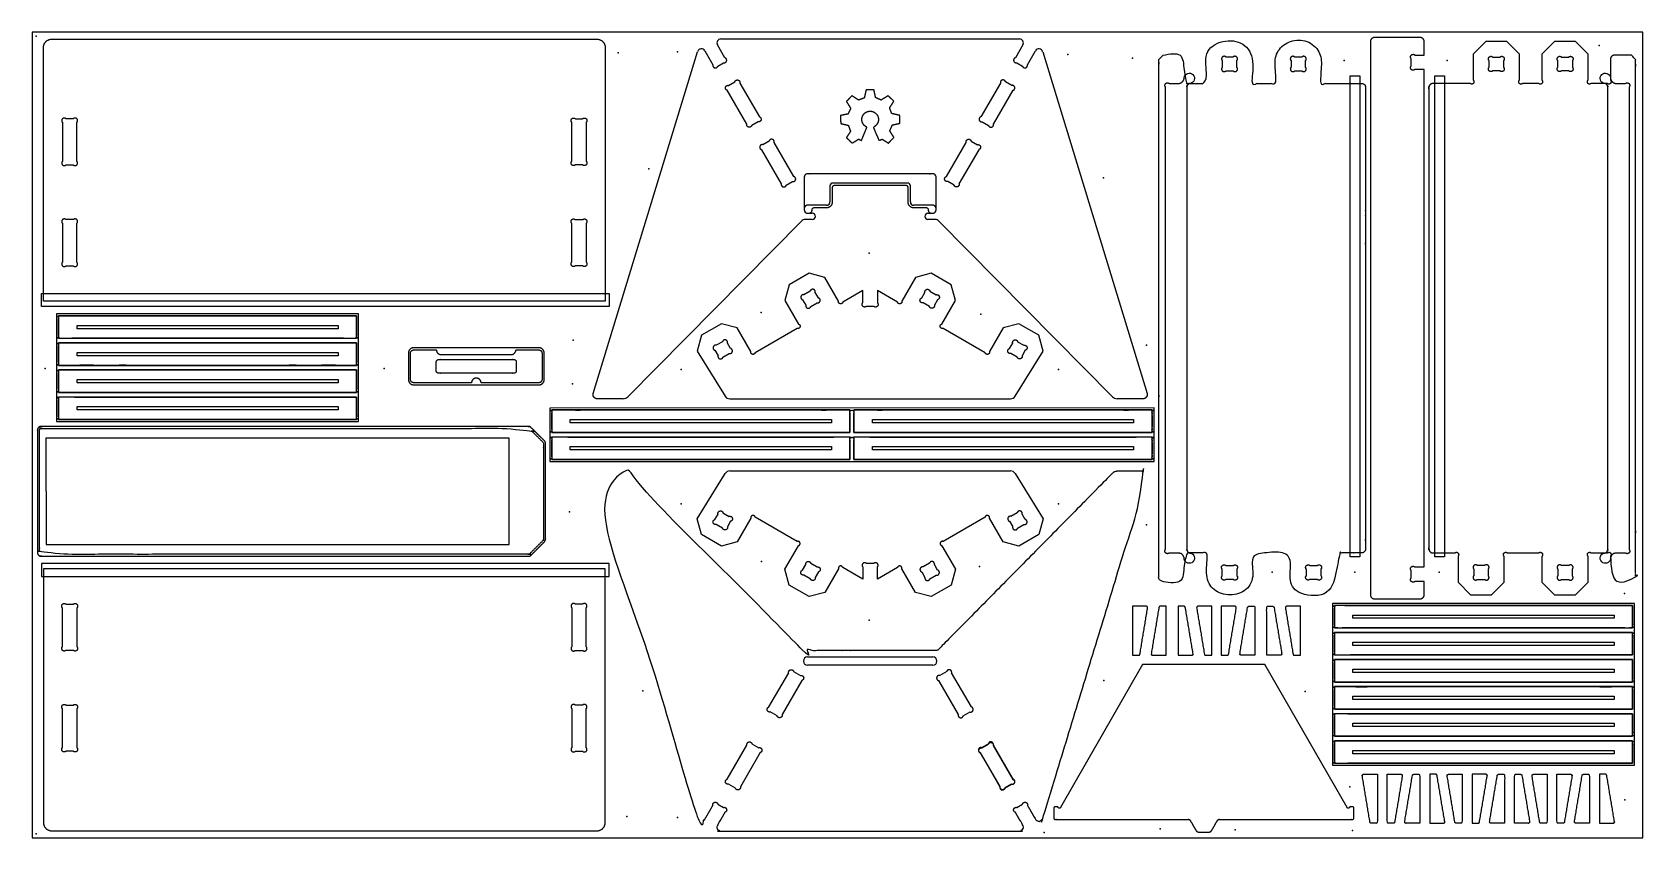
# Model space of a CAD drawing. Header units: millimetres. Extents: x 0 to 2438, y 0 to 1220.
import ezdxf

# ---------------------------------------------------------------- set-up
doc = ezdxf.new("R2010")
doc.units = ezdxf.units.MM
doc.header["$MEASUREMENT"] = 0
for name, color, linetype, true_color in [('Angled Pocket Entry', 3, 'Continuous', 0x00ff00), ('Board Fixings', 6, 'Continuous', 0xff00ff), ('Pockets 10mm', 5, 'Continuous', 0x0000ff), ('Pockets 5mm', 4, 'Continuous', 0x00ffff), ('Profile - inside', 30, 'Continuous', 0xff7f00), ('Profile - outside', 18, 'Continuous', 0x000000), ('Stock Perimeter', 1, 'Continuous', 0xff0007)]:
    doc.layers.add(name, color=color, linetype=linetype, true_color=true_color)

msp = doc.modelspace()

# ---------------------------------------------------------------- linework, layer by layer
at = {"layer": 'Angled Pocket Entry'}
for p, q in [((13.9, 824.1), (873.3, 824.1)), ((13.9, 804.8), (13.9, 824.1)), ((873.3, 804.8), (13.9, 804.8)), ((873.3, 824.1), (873.3, 804.8)), ((873.3, 415.2), (13.9, 415.2)), ((13.9, 415.2), (13.9, 395.9)), ((873.3, 395.9), (873.3, 415.2)), ((13.9, 395.9), (873.3, 395.9))]:
    msp.add_line(p, q, dxfattribs=at)
at = {"layer": 'Board Fixings'}
for p in [(6, 1214), (2372.1, 1199.8), (887.2, 1188.8), (976.6, 1190.3), (1567.8, 1186.1), (1665.6, 1180.8), (1985.9, 1177.3), (2141.9, 1177.3), (933.6, 1013), (1621.6, 999.2), (1266.7, 885.5), (1103.5, 795.6), (1436, 793.2), (818.8, 753.7), (1686.9, 745.8), (19.4, 710.7), (533, 710.7), (982.4, 709.4), (1553.7, 709.4), (818.1, 687.7), (813.4, 493.8), (982.4, 505.6), (1553.7, 505.6), (1686.9, 474), (1103.9, 418.5), (1433.9, 410.8), (1876.9, 402.1), (2001.9, 402.1), (2129.9, 402.1), (2410.1, 370.2), (1266.7, 329.5), (924.2, 222.4), (1622.2, 238.2), (1927, 221.7), (1994.7, 77.4), (2410.7, 57.5), (900.3, 32.3), (976.7, 30.6), (6, 6), (1531.8, 7.8), (1707.6, 13.4), (1821.1, 12.2), (1998.6, 11.2)]:
    msp.add_point(p, dxfattribs=at)
at = {"layer": 'Pockets 10mm'}
for p, q in [((1995, 425.6), (1995, 1153.8)), ((1995, 1153.8), (2009.9, 1153.8)), ((2009.9, 1153.8), (2009.9, 425.6)), ((2123, 425.6), (2123, 1153.8)), ((2123, 1153.8), (2137.8, 1153.8)), ((2137.8, 1153.8), (2137.8, 425.6)), ((722.1, 605), (20.8, 605)), ((20.8, 605), (20.9, 444.3)), ((722.1, 444.4), (722.1, 605)), ((20.9, 444.3), (722.1, 444.4)), ((2009.9, 425.6), (1995, 425.6)), ((2137.8, 425.6), (2123, 425.6)), ((1173.7, 273.9), (1363.2, 273.9)), ((1363.2, 261.4), (1173.7, 261.4))]:
    msp.add_line(p, q, dxfattribs=at)
for centre, start, end in [((1173.7, 267.6), 90, 270), ((1363.2, 267.6), 270, 90)]:
    msp.add_arc(centre, 6.25, start, end, dxfattribs=at)
for points, knots in [([(1721.1, 1142.3), (1725.7, 1142.3), (1730.2, 1142.4), (1734.7, 1142.4), (1735.1, 1142.4), (1735.4, 1142.4), (1735.7, 1142.4), (1736, 1142.4), (1736.3, 1142.5), (1736.5, 1142.5), (1736.8, 1142.6), (1737.1, 1142.7), (1737.4, 1142.7), (1737.7, 1142.8), (1738, 1142.9), (1738.2, 1143), (1738.5, 1143.2), (1738.8, 1143.3), (1739, 1143.4), (1739.3, 1143.6), (1739.5, 1143.7), (1739.8, 1143.9), (1740, 1144), (1740.3, 1144.2), (1740.5, 1144.4), (1740.7, 1144.6), (1740.9, 1144.8), (1741.1, 1145), (1741.4, 1145.2), (1741.6, 1145.4), (1741.7, 1145.7), (1741.9, 1145.9), (1742.1, 1146.1), (1742.3, 1146.4), (1742.4, 1146.6), (1742.6, 1146.9), (1742.7, 1147.1), (1742.9, 1147.4), (1743, 1147.6), (1743.1, 1147.9), (1743.2, 1148.2), (1743.3, 1148.5), (1743.4, 1148.7), (1743.5, 1149), (1743.6, 1149.3), (1743.6, 1149.6), (1743.7, 1149.9), (1743.7, 1150.2), (1743.7, 1150.5), (1743.8, 1150.8), (1743.8, 1151.1), (1743.8, 1151.4)], [-2416.19973, -2416.19973, -2416.19973, -2416.19973, -2402.619417, -2402.619417, -2402.619417, -2401.737013, -2401.737013, -2401.737013, -2400.85461, -2400.85461, -2400.85461, -2399.972206, -2399.972206, -2399.972206, -2399.089803, -2399.089803, -2399.089803, -2398.207399, -2398.207399, -2398.207399, -2397.324995, -2397.324995, -2397.324995, -2396.442592, -2396.442592, -2396.442592, -2395.560188, -2395.560188, -2395.560188, -2394.677784, -2394.677784, -2394.677784, -2393.795381, -2393.795381, -2393.795381, -2392.912977, -2392.912977, -2392.912977, -2392.030573, -2392.030573, -2392.030573, -2391.14817, -2391.14817, -2391.14817, -2390.265766, -2390.265766, -2390.265766, -2389.383362, -2389.383362, -2389.383362, -2388.500629, -2388.500629, -2388.500629, -2388.500629]), ([(1743.8, 1151.4), (1744.8, 1157.6), (1752.5, 1160.2), (1761.6, 1151.3), (1759.3, 1143.6), (1753, 1142.4)], [-2388.500629, -2388.500629, -2388.500629, -2388.500629, -2371.346486, -2371.346486, -2354.200557, -2354.200557, -2354.200557, -2354.200557]), ([(2379.9, 1142.4), (2373.6, 1143.6), (2371.3, 1151.3), (2380.4, 1160.2), (2388.1, 1157.6), (2389.1, 1151.4)], [2354.200557, 2354.200557, 2354.200557, 2354.200557, 2371.346486, 2371.346486, 2388.500629, 2388.500629, 2388.500629, 2388.500629]), ([(2389.1, 1151.4), (2389.1, 1151.1), (2389.1, 1150.8), (2389.1, 1150.5), (2389.2, 1150.2), (2389.2, 1149.9), (2389.3, 1149.6), (2389.3, 1149.3), (2389.4, 1149), (2389.5, 1148.7), (2389.6, 1148.5), (2389.7, 1148.2), (2389.8, 1147.9), (2389.9, 1147.6), (2390, 1147.4), (2390.2, 1147.1), (2390.3, 1146.9), (2390.4, 1146.6), (2390.6, 1146.4), (2390.8, 1146.1), (2390.9, 1145.9), (2391.1, 1145.7), (2391.3, 1145.4), (2391.5, 1145.2), (2391.7, 1145), (2391.9, 1144.8), (2392.2, 1144.6), (2392.4, 1144.4), (2392.6, 1144.2), (2392.8, 1144), (2393.1, 1143.9), (2393.3, 1143.7), (2393.6, 1143.6), (2393.8, 1143.4), (2394.1, 1143.3), (2394.4, 1143.2), (2394.6, 1143), (2394.9, 1142.9), (2395.2, 1142.8), (2395.5, 1142.7), (2395.8, 1142.7), (2396, 1142.6), (2396.3, 1142.5), (2396.6, 1142.5), (2396.9, 1142.4), (2397.2, 1142.4), (2397.5, 1142.4), (2397.8, 1142.4), (2398.1, 1142.4), (2402.7, 1142.4), (2407.2, 1142.3), (2411.7, 1142.3)], [2388.500629, 2388.500629, 2388.500629, 2388.500629, 2389.383362, 2389.383362, 2389.383362, 2390.265766, 2390.265766, 2390.265766, 2391.14817, 2391.14817, 2391.14817, 2392.030573, 2392.030573, 2392.030573, 2392.912977, 2392.912977, 2392.912977, 2393.795381, 2393.795381, 2393.795381, 2394.677784, 2394.677784, 2394.677784, 2395.560188, 2395.560188, 2395.560188, 2396.442592, 2396.442592, 2396.442592, 2397.324995, 2397.324995, 2397.324995, 2398.207399, 2398.207399, 2398.207399, 2399.089803, 2399.089803, 2399.089803, 2399.972206, 2399.972206, 2399.972206, 2400.85461, 2400.85461, 2400.85461, 2401.737013, 2401.737013, 2401.737013, 2402.619417, 2402.619417, 2402.619417, 2416.19973, 2416.19973, 2416.19973, 2416.19973]), ([(1715.7, 436.8), (1715.7, 553.5), (1715.6, 670.2), (1715.6, 786.8), (1715.6, 903.5), (1715.7, 1020.2), (1715.7, 1136.9)], [-3118.922673, -3118.922673, -3118.922673, -3118.922673, -2768.888863, -2768.888863, -2768.888863, -2418.855054, -2418.855054, -2418.855054, -2418.855054]), ([(2417.2, 1136.9), (2417.2, 1020.2), (2417.2, 903.5), (2417.3, 786.8), (2417.2, 670.2), (2417.2, 553.5), (2417.2, 436.8)], [2418.855054, 2418.855054, 2418.855054, 2418.855054, 2768.888863, 2768.888863, 2768.888863, 3118.922673, 3118.922673, 3118.922673, 3118.922673]), ([(1743.8, 422.3), (1743.8, 422.6), (1743.8, 422.9), (1743.7, 423.2), (1743.7, 423.5), (1743.7, 423.8), (1743.6, 424.1), (1743.6, 424.4), (1743.5, 424.7), (1743.4, 424.9), (1743.3, 425.2), (1743.2, 425.5), (1743.1, 425.8), (1743, 426), (1742.9, 426.3), (1742.7, 426.6), (1742.6, 426.8), (1742.4, 427.1), (1742.3, 427.3), (1742.1, 427.6), (1741.9, 427.8), (1741.7, 428), (1741.6, 428.3), (1741.4, 428.5), (1741.1, 428.7), (1740.9, 428.9), (1740.7, 429.1), (1740.5, 429.3), (1740.3, 429.5), (1740, 429.6), (1739.8, 429.8), (1739.5, 430), (1739.3, 430.1), (1739, 430.3), (1738.8, 430.4), (1738.5, 430.5), (1738.2, 430.6), (1738, 430.7), (1737.7, 430.8), (1737.4, 430.9), (1737.1, 431), (1736.8, 431.1), (1736.5, 431.1), (1736.3, 431.2), (1736, 431.2), (1735.7, 431.3), (1735.4, 431.3), (1735.1, 431.3), (1734.7, 431.3), (1730.2, 431.3), (1725.7, 431.3), (1721.1, 431.3)], [-1603.130312, -1603.130312, -1603.130312, -1603.130312, -1602.247578, -1602.247578, -1602.247578, -1601.365174, -1601.365174, -1601.365174, -1600.482771, -1600.482771, -1600.482771, -1599.600367, -1599.600367, -1599.600367, -1598.717964, -1598.717964, -1598.717964, -1597.83556, -1597.83556, -1597.83556, -1596.953156, -1596.953156, -1596.953156, -1596.070753, -1596.070753, -1596.070753, -1595.188349, -1595.188349, -1595.188349, -1594.305945, -1594.305945, -1594.305945, -1593.423542, -1593.423542, -1593.423542, -1592.541138, -1592.541138, -1592.541138, -1591.658734, -1591.658734, -1591.658734, -1590.776331, -1590.776331, -1590.776331, -1589.893927, -1589.893927, -1589.893927, -1589.011523, -1589.011523, -1589.011523, -1575.431207, -1575.431207, -1575.431207, -1575.431207]), ([(1753, 431.3), (1759.3, 430.1), (1761.6, 422.4), (1752.5, 413.5), (1744.8, 416), (1743.8, 422.3)], [-1637.430383, -1637.430383, -1637.430383, -1637.430383, -1620.284454, -1620.284454, -1603.130312, -1603.130312, -1603.130312, -1603.130312]), ([(2389.1, 422.3), (2388.1, 416), (2380.4, 413.5), (2371.3, 422.4), (2373.6, 430.1), (2379.9, 431.3)], [1603.130312, 1603.130312, 1603.130312, 1603.130312, 1620.284454, 1620.284454, 1637.430383, 1637.430383, 1637.430383, 1637.430383]), ([(2411.7, 431.3), (2407.2, 431.3), (2402.7, 431.3), (2398.1, 431.3), (2397.8, 431.3), (2397.5, 431.3), (2397.2, 431.3), (2396.9, 431.2), (2396.6, 431.2), (2396.3, 431.1), (2396, 431.1), (2395.8, 431), (2395.5, 430.9), (2395.2, 430.8), (2394.9, 430.7), (2394.6, 430.6), (2394.4, 430.5), (2394.1, 430.4), (2393.8, 430.3), (2393.6, 430.1), (2393.3, 430), (2393.1, 429.8), (2392.8, 429.6), (2392.6, 429.5), (2392.4, 429.3), (2392.2, 429.1), (2391.9, 428.9), (2391.7, 428.7), (2391.5, 428.5), (2391.3, 428.3), (2391.1, 428), (2390.9, 427.8), (2390.8, 427.6), (2390.6, 427.3), (2390.4, 427.1), (2390.3, 426.8), (2390.2, 426.6), (2390, 426.3), (2389.9, 426), (2389.8, 425.8), (2389.7, 425.5), (2389.6, 425.2), (2389.5, 424.9), (2389.4, 424.7), (2389.3, 424.4), (2389.3, 424.1), (2389.2, 423.8), (2389.2, 423.5), (2389.1, 423.2), (2389.1, 422.9), (2389.1, 422.6), (2389.1, 422.3)], [1575.431207, 1575.431207, 1575.431207, 1575.431207, 1589.011523, 1589.011523, 1589.011523, 1589.893927, 1589.893927, 1589.893927, 1590.776331, 1590.776331, 1590.776331, 1591.658734, 1591.658734, 1591.658734, 1592.541138, 1592.541138, 1592.541138, 1593.423542, 1593.423542, 1593.423542, 1594.305945, 1594.305945, 1594.305945, 1595.188349, 1595.188349, 1595.188349, 1596.070753, 1596.070753, 1596.070753, 1596.953156, 1596.953156, 1596.953156, 1597.83556, 1597.83556, 1597.83556, 1598.717964, 1598.717964, 1598.717964, 1599.600367, 1599.600367, 1599.600367, 1600.482771, 1600.482771, 1600.482771, 1601.365174, 1601.365174, 1601.365174, 1602.247578, 1602.247578, 1602.247578, 1603.130312, 1603.130312, 1603.130312, 1603.130312])]:
    msp.add_open_spline(points, degree=3, knots=knots, dxfattribs=at)
for points, weights, degree, knots in [([(1223.9, 1081.6), (1223.7, 1087.7), (1223.5, 1093.8), (1229.3, 1095), (1235, 1096.2), (1237, 1100.5), (1239, 1104.7), (1235.8, 1109.9), (1232.5, 1115.1), (1236.7, 1119.5), (1240.8, 1123.8), (1245.9, 1120.5), (1251, 1117.2), (1255.2, 1118.8), (1259.5, 1120.3), (1260.9, 1126.4), (1262.2, 1132.5), (1268.2, 1132.7), (1274.1, 1132.9), (1275.5, 1126.9), (1276.8, 1120.9), (1280.9, 1119), (1285.1, 1117.2), (1290.3, 1120.5), (1295.6, 1123.8), (1300, 1119.7), (1304.3, 1115.5), (1301.1, 1110.5), (1297.9, 1105.5), (1299.5, 1101.1), (1301.2, 1096.8), (1307.1, 1095.4), (1313.1, 1094.1), (1313.2, 1088), (1313.3, 1082), (1307.7, 1080.8), (1302.1, 1079.6), (1300.1, 1075.1), (1298.1, 1070.6), (1301.2, 1065.7), (1304.4, 1060.7), (1300.2, 1056.3), (1296, 1052), (1291.3, 1055), (1286.7, 1058), (1284.2, 1057), (1281.8, 1056), (1277.6, 1065.8), (1273.4, 1075.7), (1274, 1076.2), (1274.7, 1076.8), (1277.7, 1078.7), (1279.4, 1081.8), (1281, 1084.6), (1281, 1087.8), (1281, 1093), (1277.3, 1096.7), (1273.6, 1100.4), (1268.4, 1100.4), (1263.2, 1100.4), (1259.5, 1096.7), (1255.9, 1093), (1255.9, 1087.8), (1255.9, 1084.6), (1257.4, 1081.8), (1258.9, 1079), (1261.7, 1077.2), (1262.5, 1076.6), (1263.4, 1076), (1259.4, 1066.1), (1255.4, 1056.1), (1253.2, 1057.1), (1251, 1058.1), (1246.1, 1055), (1241.2, 1052), (1236.9, 1056.1), (1232.5, 1060.3), (1235.6, 1065.1), (1238.7, 1069.8), (1237, 1074.4), (1235.3, 1079.1), (1229.6, 1080.4), (1223.9, 1081.6)], [1, 1, 1, 1, 1, 1, 1, 1, 1, 1, 1, 1, 1, 1, 1, 1, 1, 1, 1, 1, 1, 1, 1, 1, 1, 1, 1, 1, 1, 1, 1, 1, 1, 1, 1, 1, 1, 1, 1, 1, 1, 1, 1, 1, 1, 1, 1, 1, 1, 1, 1, 0.965099563415, 1, 0.968695438767, 1, 0.923871008477, 1, 0.923888056087, 1, 0.923871008032, 1, 0.923888056532, 1, 0.96870654219, 1, 0.968963529153, 1, 1, 1, 1, 1, 1, 1, 1, 1, 1, 1, 1, 1, 1, 1, 1, 1], 2, [178.551828, 178.551828, 178.551828, 190.704705, 190.704705, 202.452539, 202.452539, 211.835246, 211.835246, 224.128722, 224.128722, 236.172526, 236.172526, 248.260401, 248.260401, 257.320471, 257.320471, 269.862594, 269.862594, 281.717597, 281.717597, 293.959392, 293.959392, 303.016477, 303.016477, 315.516988, 315.516988, 327.560865, 327.560865, 339.449316, 339.449316, 348.822654, 348.822654, 360.985345, 360.985345, 373.030417, 373.030417, 384.502503, 384.502503, 394.331104, 394.331104, 406.074625, 406.074625, 418.119452, 418.119452, 429.25774, 429.25774, 434.539156, 434.539156, 455.95334, 455.95334, 457.685251, 457.685251, 464.664581, 464.664581, 470.95808, 470.95808, 480.827177, 480.827177, 490.696398, 490.696398, 500.56498, 500.56498, 510.433687, 510.433687, 516.72707, 516.72707, 523.02159, 523.02159, 525.114395, 525.114395, 546.586709, 546.586709, 551.395321, 551.395321, 562.916119, 562.916119, 574.960586, 574.960586, 586.29078, 586.29078, 596.128394, 596.128394, 607.809568, 607.809568, 607.809568]), ([(1715.7, 1136.9), (1715.5, 1137), (1715.3, 1137.2), (1715.1, 1137.5), (1714, 1139.5), (1714.6, 1141.7), (1716.6, 1142.9), (1718.2, 1143.8), (1719.9, 1143.6), (1721.1, 1142.3)], [1.00132645432, 1.02557438797, 1.05631420877, 1.09354591673, 0.88001779442, 0.88001779442, 1.09354591673, 0.917932052091, 0.886750079846, 0.999999999999], 3, [-2418.855054, -2418.855054, -2418.855054, -2418.855054, -2418.621812, -2418.621812, -2418.621812, -2417.293488, -2417.293488, -2417.293488, -2416.19973, -2416.19973, -2416.19973, -2416.19973]), ([(1753, 1142.4), (1752.7, 1142.4), (1752.4, 1142.3), (1752, 1142.3), (1751.7, 1142.2), (1751.4, 1142.1), (1751.1, 1142), (1750.8, 1141.9), (1750.5, 1141.7), (1750.2, 1141.5), (1750, 1141.3), (1749.7, 1141.1), (1749.5, 1140.9), (1749.2, 1140.7), (1749, 1140.4), (1748.8, 1140.2), (1748.7, 1139.9), (1748.5, 1139.6), (1748.4, 1139.3), (1748.3, 1139), (1748.2, 1138.7), (1748.1, 1138.3), (1748, 1138), (1748, 1137.7), (1748, 1137.4), (1748, 1020.5), (1748, 903.7), (1747.9, 786.8), (1748, 670), (1748, 553.2), (1748, 436.3), (1748, 436), (1748, 435.7), (1748.1, 435.3), (1748.2, 435), (1748.3, 434.7), (1748.4, 434.4), (1748.5, 434.1), (1748.7, 433.8), (1748.8, 433.5), (1749, 433.3), (1749.2, 433), (1749.5, 432.8), (1749.7, 432.5), (1750, 432.3), (1750.2, 432.2), (1750.5, 432), (1750.8, 431.8), (1751.1, 431.7), (1751.4, 431.6), (1751.7, 431.5), (1752, 431.4), (1752.4, 431.3), (1752.7, 431.3), (1753, 431.3)], [0.999999999999, 0.997089271998, 0.997390243053, 1.00090291316, 0.99768983243, 0.99768983243, 1.00090291316, 0.99768983243, 0.99768983243, 1.00090291316, 0.99768983243, 0.99768983243, 1.00090291316, 0.99768983243, 0.99768983243, 1.00090291316, 0.99768983243, 0.99768983243, 1.00090291316, 0.99768983243, 0.99768983243, 1.00090291316, 0.99768983243, 0.99768983243, 1.00090291316, 1.00090291316, 1.00090291316, 1.00090291316, 1.00090291316, 1.00090291316, 1.00090291316, 0.99768983243, 0.99768983243, 1.00090291316, 0.99768983243, 0.99768983243, 1.00090291316, 0.99768983243, 0.99768983243, 1.00090291316, 0.99768983243, 0.99768983243, 1.00090291316, 0.99768983243, 0.99768983243, 1.00090291316, 0.99768983243, 0.99768983243, 1.00090291316, 0.99768983243, 0.99768983243, 1.00090291316, 0.997390243053, 0.997089271998, 0.999999999999], 3, [-2354.200557, -2354.200557, -2354.200557, -2354.200557, -2353.219134, -2353.219134, -2353.219134, -2352.237565, -2352.237565, -2352.237565, -2351.255996, -2351.255996, -2351.255996, -2350.274426, -2350.274426, -2350.274426, -2349.292857, -2349.292857, -2349.292857, -2348.311288, -2348.311288, -2348.311288, -2347.329719, -2347.329719, -2347.329719, -2346.348149, -2346.348149, -2346.348149, -1995.81547, -1995.81547, -1995.81547, -1645.282791, -1645.282791, -1645.282791, -1644.301222, -1644.301222, -1644.301222, -1643.319653, -1643.319653, -1643.319653, -1642.338083, -1642.338083, -1642.338083, -1641.356514, -1641.356514, -1641.356514, -1640.374945, -1640.374945, -1640.374945, -1639.393375, -1639.393375, -1639.393375, -1638.411806, -1638.411806, -1638.411806, -1637.430383, -1637.430383, -1637.430383, -1637.430383]), ([(2379.9, 431.3), (2380.2, 431.3), (2380.5, 431.3), (2380.8, 431.4), (2381.2, 431.5), (2381.5, 431.6), (2381.8, 431.7), (2382.1, 431.8), (2382.4, 432), (2382.6, 432.2), (2382.9, 432.3), (2383.2, 432.5), (2383.4, 432.8), (2383.6, 433), (2383.8, 433.3), (2384, 433.5), (2384.2, 433.8), (2384.4, 434.1), (2384.5, 434.4), (2384.6, 434.7), (2384.7, 435), (2384.8, 435.3), (2384.8, 435.7), (2384.9, 436), (2384.9, 436.3), (2384.9, 553.2), (2384.9, 670), (2384.9, 786.8), (2384.9, 903.7), (2384.9, 1020.5), (2384.9, 1137.4), (2384.9, 1137.7), (2384.8, 1138), (2384.8, 1138.3), (2384.7, 1138.7), (2384.6, 1139), (2384.5, 1139.3), (2384.4, 1139.6), (2384.2, 1139.9), (2384, 1140.2), (2383.8, 1140.4), (2383.6, 1140.7), (2383.4, 1140.9), (2383.2, 1141.1), (2382.9, 1141.3), (2382.6, 1141.5), (2382.4, 1141.7), (2382.1, 1141.9), (2381.8, 1142), (2381.5, 1142.1), (2381.2, 1142.2), (2380.8, 1142.3), (2380.5, 1142.3), (2380.2, 1142.4), (2379.9, 1142.4)], [1, 0.997089271999, 0.997390243054, 1.00090291317, 0.997689832431, 0.997689832431, 1.00090291317, 0.997689832431, 0.997689832431, 1.00090291317, 0.997689832431, 0.997689832431, 1.00090291317, 0.997689832431, 0.997689832431, 1.00090291317, 0.997689832431, 0.997689832431, 1.00090291317, 0.997689832431, 0.997689832431, 1.00090291317, 0.997689832431, 0.997689832431, 1.00090291317, 1.00090291317, 1.00090291317, 1.00090291317, 1.00090291317, 1.00090291317, 1.00090291317, 0.997689832431, 0.997689832431, 1.00090291317, 0.997689832431, 0.997689832431, 1.00090291317, 0.997689832431, 0.997689832431, 1.00090291317, 0.997689832431, 0.997689832431, 1.00090291317, 0.997689832431, 0.997689832431, 1.00090291317, 0.997689832431, 0.997689832431, 1.00090291317, 0.997689832431, 0.997689832431, 1.00090291317, 0.997390243054, 0.997089271999, 1], 3, [1637.430383, 1637.430383, 1637.430383, 1637.430383, 1638.411806, 1638.411806, 1638.411806, 1639.393375, 1639.393375, 1639.393375, 1640.374945, 1640.374945, 1640.374945, 1641.356514, 1641.356514, 1641.356514, 1642.338083, 1642.338083, 1642.338083, 1643.319653, 1643.319653, 1643.319653, 1644.301222, 1644.301222, 1644.301222, 1645.282791, 1645.282791, 1645.282791, 1995.81547, 1995.81547, 1995.81547, 2346.348149, 2346.348149, 2346.348149, 2347.329719, 2347.329719, 2347.329719, 2348.311288, 2348.311288, 2348.311288, 2349.292857, 2349.292857, 2349.292857, 2350.274426, 2350.274426, 2350.274426, 2351.255996, 2351.255996, 2351.255996, 2352.237565, 2352.237565, 2352.237565, 2353.219134, 2353.219134, 2353.219134, 2354.200557, 2354.200557, 2354.200557, 2354.200557]), ([(2411.7, 1142.3), (2412.9, 1143.6), (2414.7, 1143.8), (2416.3, 1142.9), (2418.3, 1141.7), (2418.9, 1139.5), (2417.7, 1137.5), (2417.6, 1137.2), (2417.4, 1137), (2417.2, 1136.9)], [1, 0.886750079847, 0.917932052092, 1.09354591674, 0.880017794421, 0.880017794421, 1.09354591674, 1.05631420877, 1.02557438797, 1.00132645432], 3, [2416.19973, 2416.19973, 2416.19973, 2416.19973, 2417.293488, 2417.293488, 2417.293488, 2418.621812, 2418.621812, 2418.621812, 2418.855054, 2418.855054, 2418.855054, 2418.855054]), ([(1180.7, 951.2), (1180.7, 945.9), (1175.7, 945.9), (1174.7, 945.9), (1173.7, 945.9), (1168.7, 945.9), (1168.7, 950.9), (1168.7, 975.8), (1168.7, 1000.6), (1168.7, 1005.6), (1173.7, 1005.6), (1268.4, 1005.6), (1363.2, 1005.6), (1368.2, 1005.6), (1368.2, 1000.6), (1368.2, 975.8), (1368.2, 950.9), (1368.2, 945.9), (1363.2, 945.9), (1362.2, 945.9), (1361.2, 945.9), (1356.2, 945.9), (1356.2, 951.2), (1356.2, 954.4), (1353.2, 954.4), (1343.7, 954.4), (1334.3, 954.4), (1325.3, 954.4), (1325.3, 963.4), (1325.3, 974.3), (1325.3, 985.3), (1325.3, 988.3), (1322.3, 988.3), (1268.4, 988.3), (1214.6, 988.3), (1211.6, 988.3), (1211.6, 985.3), (1211.6, 974.3), (1211.6, 963.4), (1211.6, 954.4), (1202.6, 954.4), (1193.1, 954.4), (1183.7, 954.4), (1180.7, 954.4), (1180.7, 951.2)], [1, 0.707106781187, 1, 1, 1, 0.707106781187, 1, 1, 1, 0.707106781187, 1, 1, 1, 0.707106781187, 1, 1, 1, 0.707106781186, 1, 1, 1, 0.707106781187, 1, 0.707106781187, 1, 1, 1, 0.707106781186, 1, 1, 1, 0.707106781187, 1, 1, 1, 0.707106781186, 1, 1, 1, 0.707106781186, 1, 1, 1, 0.707106781187, 1], 2, [18.453531, 18.453531, 18.453531, 26.306075, 26.306075, 28.306075, 28.306075, 36.158619, 36.158619, 85.810734, 85.810734, 93.663279, 93.663279, 283.146266, 283.146266, 290.99881, 290.99881, 340.650925, 340.650925, 348.503469, 348.503469, 350.503469, 350.503469, 358.356014, 358.356014, 363.068403, 363.068403, 381.975518, 381.975518, 396.108322, 396.108322, 418.01347, 418.01347, 422.724472, 422.724472, 530.393228, 530.393228, 535.10423, 535.10423, 557.009379, 557.009379, 571.142183, 571.142183, 590.049298, 590.049298, 594.761687, 594.761687, 594.761687]), ([(775, 734.1), (775, 720.7), (775, 707.3), (775, 693.9), (775, 689.2), (771.6, 685.9), (767, 685.9), (703.8, 685.9), (640.6, 685.9), (577.5, 685.9), (572.8, 685.9), (569.5, 689.2), (569.5, 693.9), (569.5, 707.3), (569.5, 720.7), (569.5, 734.1), (569.5, 738.8), (572.8, 742.1), (577.5, 742.1), (640.6, 742.1), (703.8, 742.1), (767, 742.1), (771.6, 742.1), (775, 738.8), (775, 734.1)], [1, 1, 1, 1, 0.804737854124, 0.804737854124, 1, 1, 1, 1, 0.804737854124, 0.804737854124, 1, 1, 1, 1, 0.804737854125, 0.804737854125, 1, 1, 1, 1, 0.804737854124, 0.804737854124, 1], 3, [0, 0, 0, 0, 40.152115, 40.152115, 40.152115, 52.715924, 52.715924, 52.715924, 242.19891, 242.19891, 242.19891, 254.762719, 254.762719, 254.762719, 294.914834, 294.914834, 294.914834, 307.478642, 307.478642, 307.478642, 496.961629, 496.961629, 496.961629, 509.525438, 509.525438, 509.525438, 509.525438]), ([(611.6, 707.2), (611.6, 703.5), (615.4, 703.5), (672.2, 703.5), (729.1, 703.5), (732.8, 703.5), (732.8, 707.2), (732.8, 713.9), (732.8, 720.6), (732.8, 724.3), (729.1, 724.3), (672.2, 724.3), (615.4, 724.3), (611.6, 724.3), (611.6, 720.6), (611.6, 713.9), (611.6, 707.2)], [1, 0.707106781187, 1, 1, 1, 0.707106781187, 1, 1, 1, 0.707106781187, 1, 1, 1, 0.707106781187, 1, 1, 1], 2, [0, 0, 0, 4.407052, 4.407052, 122.019918, 122.019918, 126.42697, 126.42697, 139.589771, 139.589771, 143.996824, 143.996824, 261.609689, 261.609689, 266.016742, 266.016742, 279.179543, 279.179543, 279.179543]), ([(751, 426.4), (505.3, 426.4), (259.6, 426.3), (13.9, 426.3), (10.4, 426.3), (7.9, 428.8), (7.8, 432.3), (7.8, 493.9), (7.8, 555.4), (7.8, 617), (7.8, 618.6), (8.4, 620.1), (9.5, 621.2), (10.7, 622.4), (12.2, 623), (13.8, 623), (259.5, 623), (505.2, 623), (751, 623), (752.6, 623), (754.1, 622.4), (755.2, 621.3), (761.9, 614.6), (768.6, 607.9), (775.3, 601.2), (776.5, 600), (777.1, 598.5), (777.1, 596.9), (777.1, 548.8), (777.1, 500.6), (777.1, 452.5), (776.9, 451.7), (776.8, 450.9), (776.6, 450.2), (776.2, 449.5), (775.8, 448.9), (775.3, 448.2), (768.6, 441.5), (761.9, 434.8), (755.2, 428.1), (754.1, 427), (752.6, 426.4), (751, 426.4)], [1, 1, 1, 1, 0.804871497233, 0.804871497233, 1, 1, 1, 1, 0.949272431307, 0.949292620426, 1.00006056736, 0.949272423275, 0.949272423275, 1.00006056736, 1.00006056736, 1.00006056736, 1.00006056736, 0.9493067503, 0.9493067503, 1.00006056736, 1.00006056736, 1.00006056736, 1.00006056736, 0.949310514982, 0.949310514982, 1.00006056736, 1.00006056736, 1.00006056736, 1.00006056736, 1.00006056736, 1.00006056736, 1.00006056736, 1.00006056736, 1.00006056736, 1.00006056736, 1.00006056736, 1.00006056736, 1.00006056736, 0.949315526237, 0.949315526237, 1.00006056736], 3, [33.134088, 33.134088, 33.134088, 33.134088, 770.239407, 770.239407, 770.239407, 779.657892, 779.657892, 779.657892, 964.335383, 964.335383, 964.335383, 969.04555, 969.04555, 969.04555, 973.757591, 973.757591, 973.757591, 1710.978936, 1710.978936, 1710.978936, 1715.689374, 1715.689374, 1715.689374, 1744.112575, 1744.112575, 1744.112575, 1748.822832, 1748.822832, 1748.822832, 1893.279733, 1893.279733, 1893.279733, 1895.620751, 1895.620751, 1895.620751, 1897.961769, 1897.961769, 1897.961769, 1926.385834, 1926.385834, 1926.385834, 1931.095857, 1931.095857, 1931.095857, 1931.095857]), ([(1721.1, 431.3), (1719.9, 430.1), (1718.2, 429.9), (1716.6, 430.8), (1714.6, 431.9), (1714, 434.2), (1715.1, 436.2), (1715.3, 436.5), (1715.5, 436.7), (1715.7, 436.8)], [0.999999999999, 0.886750079846, 0.917932052091, 1.09354591673, 0.88001779442, 0.88001779442, 1.09354591673, 1.05631420877, 1.02557438797, 1.00132645432], 3, [-3121.577997, -3121.577997, -3121.577997, -3121.577997, -3120.484239, -3120.484239, -3120.484239, -3119.155915, -3119.155915, -3119.155915, -3118.922673, -3118.922673, -3118.922673, -3118.922673]), ([(2417.2, 436.8), (2417.4, 436.7), (2417.6, 436.5), (2417.7, 436.2), (2418.9, 434.2), (2418.3, 431.9), (2416.3, 430.8), (2414.7, 429.9), (2412.9, 430.1), (2411.7, 431.3)], [1.00132645432, 1.02557438797, 1.05631420877, 1.09354591674, 0.880017794422, 0.880017794422, 1.09354591674, 0.917932052092, 0.886750079847, 1], 3, [3118.922673, 3118.922673, 3118.922673, 3118.922673, 3119.155915, 3119.155915, 3119.155915, 3120.484239, 3120.484239, 3120.484239, 3121.577997, 3121.577997, 3121.577997, 3121.577997])]:
    msp.add_rational_spline(points, weights, degree=degree, knots=knots, dxfattribs=at)
at = {"layer": 'Pockets 5mm'}
for p, q in [((494.1, 793.5), (36.9, 793.5)), ((36.9, 793.5), (36.9, 630.5)), ((494.1, 630.5), (494.1, 793.5)), ((67.8, 771), (67.8, 776)), ((67.8, 776), (463.2, 776)), ((463.2, 771), (67.8, 771)), ((463.2, 776), (463.2, 771)), ((67.8, 730), (67.8, 735)), ((67.8, 735), (463.2, 735)), ((463.2, 735), (463.2, 730)), ((463.2, 730), (67.8, 730)), ((67.8, 689), (67.8, 694)), ((67.8, 694), (463.2, 694)), ((463.2, 689), (67.8, 689)), ((463.2, 694), (463.2, 689)), ((67.8, 648), (67.8, 653)), ((67.8, 653), (463.2, 653)), ((463.2, 648), (67.8, 648)), ((463.2, 653), (463.2, 648)), ((1698.1, 650.9), (783.6, 650.4)), ((783.6, 650.4), (783.6, 569.9)), ((1698.1, 569.9), (1698.1, 650.9)), ((36.9, 630.5), (494.1, 630.5)), ((814.5, 628.4), (814.5, 633.4)), ((814.5, 633.4), (1209.9, 633.4)), ((1209.9, 628.4), (814.5, 628.4)), ((1209.9, 633.4), (1209.9, 628.4)), ((1271.8, 633.4), (1667.2, 633.4)), ((1271.8, 628.4), (1271.8, 633.4)), ((1667.2, 628.4), (1271.8, 628.4)), ((1667.2, 633.4), (1667.2, 628.4)), ((814.5, 587.4), (814.5, 592.4)), ((814.5, 592.4), (1209.9, 592.4)), ((1209.9, 587.4), (814.5, 587.4)), ((1209.9, 592.4), (1209.9, 587.4)), ((1271.8, 587.4), (1271.8, 592.4)), ((1271.8, 592.4), (1667.2, 592.4)), ((1667.2, 587.4), (1271.8, 587.4)), ((1667.2, 592.4), (1667.2, 587.4)), ((783.6, 569.9), (1698.1, 569.9)), ((2425.6, 354.9), (1968.3, 354.9)), ((1968.3, 354.9), (1968.3, 109.9)), ((2425.6, 109.9), (2425.6, 354.9)), ((1999.2, 332.4), (1999.2, 337.4)), ((1999.2, 337.4), (2394.6, 337.4)), ((2394.6, 332.4), (1999.2, 332.4)), ((2394.6, 337.4), (2394.6, 332.4)), ((1999.2, 291.4), (1999.2, 296.4)), ((1999.2, 296.4), (2394.6, 296.4)), ((2394.6, 296.4), (2394.6, 291.4)), ((2394.6, 291.4), (1999.2, 291.4)), ((1999.2, 250.4), (1999.2, 255.4)), ((1999.2, 255.4), (2394.6, 255.4)), ((2394.6, 250.4), (1999.2, 250.4)), ((2394.6, 255.4), (2394.6, 250.4)), ((1999.2, 209.4), (1999.2, 214.4)), ((1999.2, 214.4), (2394.6, 214.4)), ((2394.6, 209.4), (1999.2, 209.4)), ((2394.6, 214.4), (2394.6, 209.4)), ((1999.2, 168.4), (1999.2, 173.4)), ((1999.2, 173.4), (2394.6, 173.4)), ((2394.6, 173.4), (2394.6, 168.4)), ((2394.6, 168.4), (1999.2, 168.4)), ((1999.2, 127.4), (1999.2, 132.4)), ((1999.2, 132.4), (2394.6, 132.4)), ((2394.6, 127.4), (1999.2, 127.4)), ((2394.6, 132.4), (2394.6, 127.4)), ((1968.3, 109.9), (2425.6, 109.9))]:
    msp.add_line(p, q, dxfattribs=at)
at = {"layer": 'Profile - inside'}
for p, q in [((1801.5, 1176.9), (1801.5, 1166.8)), ((1818, 1182.4), (1806.9, 1182.4)), ((1823.4, 1166.8), (1823.4, 1176.9)), ((1905.5, 1176.9), (1905.5, 1166.8)), ((1922.1, 1182.4), (1911, 1182.4)), ((1927.5, 1166.8), (1927.5, 1176.9)), ((2205.3, 1166.8), (2205.3, 1176.9)), ((2210.8, 1182.4), (2221.9, 1182.4)), ((2227.3, 1176.9), (2227.3, 1166.8)), ((2309.4, 1166.8), (2309.4, 1176.9)), ((2314.9, 1182.4), (2326, 1182.4)), ((2331.4, 1176.9), (2331.4, 1166.8)), ((1806.9, 1161.4), (1818, 1161.4)), ((1911, 1161.4), (1922.1, 1161.4)), ((2221.9, 1161.4), (2210.8, 1161.4)), ((2326, 1161.4), (2314.9, 1161.4)), ((1081.7, 1080.8), (1052.1, 1132)), ((1054.1, 1139.4), (1063.7, 1145)), ((1071.2, 1143), (1100.7, 1091.8)), ((1465.7, 1143), (1436.1, 1091.8)), ((1455.2, 1080.8), (1484.7, 1132)), ((1482.7, 1139.4), (1473.1, 1145)), ((45.7, 1083.5), (45.7, 1024.5)), ((62.2, 1089), (51.1, 1089)), ((67.7, 1024.5), (67.7, 1083.5)), ((816.7, 1024.5), (816.7, 1083.5)), ((822.2, 1089), (833.2, 1089)), ((838.7, 1083.5), (838.7, 1024.5)), ((1098.7, 1084.4), (1089.1, 1078.8)), ((1438.1, 1084.4), (1447.7, 1078.8)), ((1115.6, 1055.1), (1106, 1049.6)), ((1153, 1001.4), (1123, 1053.1)), ((1383.9, 1001.4), (1413.8, 1053.1)), ((1421.2, 1055.1), (1430.8, 1049.6)), ((1104, 1042.1), (1133.9, 990.4)), ((1432.8, 1042.1), (1402.9, 990.4)), ((51.1, 1019), (62.2, 1019)), ((833.2, 1019), (822.2, 1019)), ((1141.4, 988.4), (1151, 993.9)), ((1395.5, 988.4), (1385.9, 993.9)), ((45.7, 930.7), (45.7, 871.6)), ((62.2, 936.1), (51.1, 936.1)), ((67.7, 871.6), (67.7, 930.7)), ((816.7, 871.6), (816.7, 930.7)), ((822.2, 936.1), (833.2, 936.1)), ((838.7, 930.7), (838.7, 871.6)), ((51.1, 866.2), (62.2, 866.2)), ((833.2, 866.2), (822.2, 866.2)), ((1166.2, 814.9), (1171, 806.6)), ((1177.8, 827.9), (1168.2, 822.4)), ((1178.5, 804.6), (1188.1, 810.2)), ((1190.1, 817.6), (1185.3, 825.9)), ((1346.6, 817.6), (1351.4, 825.9)), ((1358.2, 804.6), (1348.6, 810.2)), ((1358.9, 827.9), (1368.5, 822.4)), ((1370.5, 814.9), (1365.7, 806.6)), ((1033.4, 738.3), (1038.2, 730)), ((1045, 751.3), (1035.4, 745.8)), ((1045.6, 728), (1055.2, 733.5)), ((1057.2, 741), (1052.4, 749.3)), ((1479.5, 741), (1484.3, 749.3)), ((1491.1, 728), (1481.5, 733.5)), ((1491.7, 751.3), (1501.3, 745.8)), ((1503.3, 738.3), (1498.5, 730)), ((1033.4, 482), (1038.2, 490.3)), ((1045.6, 492.3), (1055.2, 486.8)), ((1491.1, 492.3), (1481.5, 486.8)), ((1503.3, 482), (1498.5, 490.3)), ((1045, 469), (1035.4, 474.5)), ((1057.2, 479.3), (1052.4, 471)), ((1479.5, 479.3), (1484.3, 471)), ((1491.7, 469), (1501.3, 474.5)), ((1178.5, 415.7), (1188.1, 410.2)), ((1358.2, 415.7), (1348.6, 410.2)), ((1166.2, 405.4), (1171, 413.7)), ((1177.8, 392.4), (1168.2, 397.9)), ((1190.1, 402.7), (1185.3, 394.4)), ((1346.6, 402.7), (1351.4, 394.4)), ((1358.9, 392.4), (1368.5, 397.9)), ((1370.5, 405.4), (1365.7, 413.7)), ((1801.5, 396.7), (1801.5, 406.8)), ((1806.9, 412.3), (1818, 412.3)), ((1818, 391.3), (1806.9, 391.3)), ((1823.4, 406.8), (1823.4, 396.7)), ((1928.7, 396.8), (1928.7, 406.9)), ((1934.1, 412.4), (1945.2, 412.4)), ((1945.2, 391.4), (1934.1, 391.4)), ((1950.7, 406.9), (1950.7, 396.8)), ((2182.2, 406.9), (2182.2, 396.8)), ((2198.7, 412.4), (2187.6, 412.4)), ((2187.6, 391.4), (2198.7, 391.4)), ((2204.2, 396.8), (2204.2, 406.9)), ((2309.4, 406.8), (2309.4, 396.7)), ((2326, 412.3), (2314.9, 412.3)), ((2314.9, 391.3), (2326, 391.3)), ((2331.4, 396.7), (2331.4, 406.8)), ((45.7, 289.3), (45.7, 348.4)), ((51.1, 353.8), (62.2, 353.8)), ((67.7, 348.4), (67.7, 289.3)), ((816.7, 348.4), (816.7, 289.3)), ((833.2, 353.8), (822.2, 353.8)), ((838.7, 289.3), (838.7, 348.4)), ((62.2, 283.9), (51.1, 283.9)), ((822.2, 283.9), (833.2, 283.9)), ((1115.2, 198.1), (1145.1, 249.8)), ((1152.6, 251.8), (1163, 245.8)), ((1384.3, 251.8), (1373.8, 245.8)), ((1421.6, 198.1), (1391.7, 249.8)), ((1165, 238.3), (1135.1, 186.5)), ((1371.8, 238.3), (1401.7, 186.5)), ((45.7, 136.5), (45.7, 195.5)), ((51.1, 201), (62.2, 201)), ((67.7, 195.5), (67.7, 136.5)), ((816.7, 195.5), (816.7, 136.5)), ((833.2, 201), (822.2, 201)), ((838.7, 136.5), (838.7, 195.5)), ((1127.7, 184.5), (1117.2, 190.6)), ((1409.2, 184.5), (1419.6, 190.6)), ((62.2, 131), (51.1, 131)), ((822.2, 131), (833.2, 131)), ((1052.1, 88.7), (1082, 140.5)), ((1101.9, 129), (1072, 77.2)), ((1089.4, 142.5), (1099.9, 136.5)), ((1434.9, 129), (1464.8, 77.2)), ((1465.3, 77.5), (1435.7, 128.6)), ((1447.4, 142.5), (1436.9, 136.5)), ((1437.7, 136), (1447.3, 141.6)), ((1454.8, 139.6), (1484.3, 88.5)), ((1484.8, 88.7), (1454.9, 140.5)), ((1064.5, 75.2), (1054.1, 81.3)), ((1472.3, 75.2), (1482.8, 81.3)), ((1482.3, 81), (1472.7, 75.5))]:
    msp.add_line(p, q, dxfattribs=at)
for points, weights, knots in [([(1806.9, 1182.4), (1805, 1184.5), (1802.3, 1182.9), (1798.9, 1181), (1800.9, 1177.6), (1801.2, 1177.1), (1801.5, 1176.9)], [1, 0.830125119771, 1.09354591674, 0.773253733264, 1.09354591674, 1.03761116735, 1.00121293647], [361.939567, 361.939567, 361.939567, 363.033176, 363.033176, 364.361317, 364.361317, 364.594891, 364.594891, 364.594891]), ([(1823.4, 1176.9), (1823.7, 1177.1), (1824, 1177.6), (1826, 1181), (1822.6, 1182.9), (1819.9, 1184.5), (1818, 1182.4)], [1.00121293647, 1.03761116735, 1.09354591674, 0.773253733264, 1.09354591674, 0.830127826698, 0.999996508757], [348.195054, 348.195054, 348.195054, 348.428628, 348.428628, 349.756776, 349.756776, 350.850377, 350.850377, 350.850377]), ([(1911, 1182.4), (1909, 1184.5), (1906.4, 1182.9), (1903, 1181), (1905, 1177.6), (1905.2, 1177.1), (1905.5, 1176.9)], [1, 0.830125119771, 1.09354591674, 0.773253733264, 1.09354591674, 1.03761116735, 1.00121293647], [361.939567, 361.939567, 361.939567, 363.033176, 363.033176, 364.361317, 364.361317, 364.594891, 364.594891, 364.594891]), ([(1927.5, 1176.9), (1927.8, 1177.1), (1928.1, 1177.6), (1930, 1181), (1926.6, 1182.9), (1924, 1184.5), (1922.1, 1182.4)], [1.00121293647, 1.03761116735, 1.09354591674, 0.773253733264, 1.09354591674, 0.830127826698, 0.999996508757], [348.195054, 348.195054, 348.195054, 348.428628, 348.428628, 349.756776, 349.756776, 350.850377, 350.850377, 350.850377]), ([(2205.3, 1176.9), (2205.1, 1177.1), (2204.8, 1177.6), (2202.8, 1181), (2206.2, 1182.9), (2208.8, 1184.5), (2210.8, 1182.4)], [1.00121293647, 1.03761116735, 1.09354591674, 0.773253733264, 1.09354591674, 0.830127826698, 0.999996508757], [348.195054, 348.195054, 348.195054, 348.428628, 348.428628, 349.756776, 349.756776, 350.850377, 350.850377, 350.850377]), ([(2221.9, 1182.4), (2223.8, 1184.5), (2226.4, 1182.9), (2229.8, 1181), (2227.9, 1177.6), (2227.6, 1177.1), (2227.3, 1176.9)], [1, 0.830125119771, 1.09354591674, 0.773253733264, 1.09354591674, 1.03761116735, 1.00121293647], [361.939567, 361.939567, 361.939567, 363.033176, 363.033176, 364.361317, 364.361317, 364.594891, 364.594891, 364.594891]), ([(2309.4, 1176.9), (2309.1, 1177.1), (2308.9, 1177.6), (2306.9, 1181), (2310.3, 1182.9), (2312.9, 1184.5), (2314.9, 1182.4)], [1.00121293647, 1.03761116735, 1.09354591674, 0.773253733264, 1.09354591674, 0.830127826698, 0.999996508757], [348.195054, 348.195054, 348.195054, 348.428628, 348.428628, 349.756776, 349.756776, 350.850377, 350.850377, 350.850377]), ([(2326, 1182.4), (2327.9, 1184.5), (2330.5, 1182.9), (2333.9, 1181), (2332, 1177.6), (2331.7, 1177.1), (2331.4, 1176.9)], [1, 0.830125119771, 1.09354591674, 0.773253733264, 1.09354591674, 1.03761116735, 1.00121293647], [361.939567, 361.939567, 361.939567, 363.033176, 363.033176, 364.361317, 364.361317, 364.594891, 364.594891, 364.594891]), ([(1063.7, 1145), (1064.4, 1147.7), (1067.4, 1147.7), (1071.3, 1147.7), (1071.3, 1143.8), (1071.3, 1143.3), (1071.2, 1143)], [0.999099527661, 0.829333881361, 1.09253141861, 0.772536374763, 1.09253141861, 1.03643003927, 1], [449.922017, 449.922017, 449.922017, 451.015273, 451.015273, 452.342938, 452.342938, 452.57734, 452.57734, 452.57734]), ([(1473.1, 1145), (1472.4, 1147.7), (1469.4, 1147.7), (1465.5, 1147.7), (1465.5, 1143.8), (1465.5, 1143.3), (1465.7, 1143)], [0.999099527661, 0.829333881361, 1.09253141861, 0.772536374763, 1.09253141861, 1.03643003927, 1], [449.922017, 449.922017, 449.922017, 451.015273, 451.015273, 452.342938, 452.342938, 452.57734, 452.57734, 452.57734]), ([(1801.5, 1166.8), (1801.2, 1166.7), (1800.9, 1166.2), (1798.9, 1162.8), (1802.3, 1160.8), (1805, 1159.3), (1806.9, 1161.4)], [1.00121293647, 1.03761116735, 1.09354591673, 0.773253733263, 1.09354591673, 0.83012511977, 0.999999999999], [321.695706, 321.695706, 321.695706, 321.92928, 321.92928, 323.257421, 323.257421, 324.35103, 324.35103, 324.35103]), ([(1818, 1161.4), (1819.9, 1159.3), (1822.6, 1160.8), (1826, 1162.8), (1824, 1166.2), (1823.7, 1166.7), (1823.4, 1166.8)], [0.999999999999, 0.83012511977, 1.09354591673, 0.773253733263, 1.09354591673, 1.03761116735, 1.00121293647], [335.440352, 335.440352, 335.440352, 336.533961, 336.533961, 337.862102, 337.862102, 338.095676, 338.095676, 338.095676]), ([(1905.5, 1166.8), (1905.2, 1166.7), (1905, 1166.2), (1903, 1162.8), (1906.4, 1160.8), (1909, 1159.3), (1911, 1161.4)], [1.00121293647, 1.03761116735, 1.09354591673, 0.773253733263, 1.09354591673, 0.83012511977, 0.999999999999], [321.695706, 321.695706, 321.695706, 321.92928, 321.92928, 323.257421, 323.257421, 324.35103, 324.35103, 324.35103]), ([(1922.1, 1161.4), (1924, 1159.3), (1926.6, 1160.8), (1930, 1162.8), (1928.1, 1166.2), (1927.8, 1166.7), (1927.5, 1166.8)], [0.999999999999, 0.83012511977, 1.09354591673, 0.773253733263, 1.09354591673, 1.03761116735, 1.00121293647], [335.440352, 335.440352, 335.440352, 336.533961, 336.533961, 337.862102, 337.862102, 338.095676, 338.095676, 338.095676]), ([(2210.8, 1161.4), (2208.8, 1159.3), (2206.2, 1160.8), (2202.8, 1162.8), (2204.8, 1166.2), (2205.1, 1166.7), (2205.3, 1166.8)], [0.999999999999, 0.83012511977, 1.09354591673, 0.773253733263, 1.09354591673, 1.03761116735, 1.00121293647], [335.440352, 335.440352, 335.440352, 336.533961, 336.533961, 337.862102, 337.862102, 338.095676, 338.095676, 338.095676]), ([(2227.3, 1166.8), (2227.6, 1166.7), (2227.9, 1166.2), (2229.8, 1162.8), (2226.4, 1160.8), (2223.8, 1159.3), (2221.9, 1161.4)], [1.00121293647, 1.03761116735, 1.09354591673, 0.773253733263, 1.09354591673, 0.83012511977, 0.999999999999], [321.695706, 321.695706, 321.695706, 321.92928, 321.92928, 323.257421, 323.257421, 324.35103, 324.35103, 324.35103]), ([(2314.9, 1161.4), (2312.9, 1159.3), (2310.3, 1160.8), (2306.9, 1162.8), (2308.9, 1166.2), (2309.1, 1166.7), (2309.4, 1166.8)], [0.999999999999, 0.83012511977, 1.09354591673, 0.773253733263, 1.09354591673, 1.03761116735, 1.00121293647], [335.440352, 335.440352, 335.440352, 336.533961, 336.533961, 337.862102, 337.862102, 338.095676, 338.095676, 338.095676]), ([(2331.4, 1166.8), (2331.7, 1166.7), (2332, 1166.2), (2333.9, 1162.8), (2330.5, 1160.8), (2327.9, 1159.3), (2326, 1161.4)], [1.00121293647, 1.03761116735, 1.09354591673, 0.773253733263, 1.09354591673, 0.83012511977, 0.999999999999], [321.695706, 321.695706, 321.695706, 321.92928, 321.92928, 323.257421, 323.257421, 324.35103, 324.35103, 324.35103]), ([(1052.1, 1132), (1051.8, 1132), (1051.3, 1132.2), (1047.9, 1134.2), (1049.9, 1137.6), (1051.4, 1140.2), (1054.1, 1139.4)], [1, 1.03643003927, 1.09253141861, 0.772536374763, 1.09253141861, 0.829334391297, 0.999098869832], [587.077633, 587.077633, 587.077633, 587.312036, 587.312036, 588.639702, 588.639702, 589.732957, 589.732957, 589.732957]), ([(1484.7, 1132), (1485.1, 1132), (1485.5, 1132.2), (1488.9, 1134.2), (1486.9, 1137.6), (1485.4, 1140.2), (1482.7, 1139.4)], [1, 1.03643003927, 1.09253141861, 0.772536374763, 1.09253141861, 0.829334391297, 0.999098869832], [587.077633, 587.077633, 587.077633, 587.312036, 587.312036, 588.639702, 588.639702, 589.732957, 589.732957, 589.732957]), ([(51.1, 1089), (49.2, 1091), (46.6, 1089.5), (43.2, 1087.6), (45.1, 1084.1), (45.4, 1083.7), (45.7, 1083.5)], [0.999099527661, 0.829333881361, 1.09253141861, 0.772536374763, 1.09253141861, 1.03643003927, 1], [449.922017, 449.922017, 449.922017, 451.015273, 451.015273, 452.342938, 452.342938, 452.57734, 452.57734, 452.57734]), ([(67.7, 1083.5), (68, 1083.7), (68.2, 1084.1), (70.2, 1087.6), (66.8, 1089.5), (64.2, 1091), (62.2, 1089)], [1, 1.03643003927, 1.09253141861, 0.772536374763, 1.09253141861, 0.829334391297, 0.999098869832], [587.077633, 587.077633, 587.077633, 587.312036, 587.312036, 588.639702, 588.639702, 589.732957, 589.732957, 589.732957]), ([(816.7, 1083.5), (816.4, 1083.7), (816.2, 1084.1), (814.2, 1087.6), (817.6, 1089.5), (820.2, 1091), (822.2, 1089)], [1, 1.03643003927, 1.09253141861, 0.772536374763, 1.09253141861, 0.829334391297, 0.999098869832], [587.077633, 587.077633, 587.077633, 587.312036, 587.312036, 588.639702, 588.639702, 589.732957, 589.732957, 589.732957]), ([(833.2, 1089), (835.2, 1091), (837.8, 1089.5), (841.2, 1087.6), (839.2, 1084.1), (839, 1083.7), (838.7, 1083.5)], [0.999099527661, 0.829333881361, 1.09253141861, 0.772536374763, 1.09253141861, 1.03643003927, 1], [449.922017, 449.922017, 449.922017, 451.015273, 451.015273, 452.342938, 452.342938, 452.57734, 452.57734, 452.57734]), ([(1089.1, 1078.8), (1088.4, 1076.1), (1085.4, 1076.1), (1081.5, 1076.1), (1081.5, 1080), (1081.5, 1080.5), (1081.7, 1080.8)], [0.999204107319, 0.829279049292, 1.09254912209, 0.772548893011, 1.09254912209, 1.0364455969, 1.00001459787], [525.374542, 525.374542, 525.374542, 526.467629, 526.467629, 527.795433, 527.795433, 528.029866, 528.029866, 528.029866]), ([(1100.7, 1091.8), (1101.1, 1091.8), (1101.5, 1091.6), (1104.9, 1089.6), (1102.9, 1086.2), (1101.4, 1083.6), (1098.7, 1084.4)], [1.00001459787, 1.0364455969, 1.09254912209, 0.772548893011, 1.09254912209, 0.829210309694, 0.999292871435], [511.625107, 511.625107, 511.625107, 511.859515, 511.859515, 513.187177, 513.187177, 514.280431, 514.280431, 514.280431]), ([(1436.1, 1091.8), (1435.8, 1091.8), (1435.3, 1091.6), (1431.9, 1089.6), (1433.9, 1086.2), (1435.4, 1083.6), (1438.1, 1084.4)], [1.00001459787, 1.0364455969, 1.09254912209, 0.772548893011, 1.09254912209, 0.829210309694, 0.999292871435], [511.625107, 511.625107, 511.625107, 511.859515, 511.859515, 513.187177, 513.187177, 514.280431, 514.280431, 514.280431]), ([(1447.7, 1078.8), (1448.4, 1076.1), (1451.4, 1076.1), (1455.3, 1076.1), (1455.3, 1080), (1455.3, 1080.5), (1455.2, 1080.8)], [0.999204107319, 0.829279049292, 1.09254912209, 0.772548893011, 1.09254912209, 1.0364455969, 1.00001459787], [525.374542, 525.374542, 525.374542, 526.467629, 526.467629, 527.795433, 527.795433, 528.029866, 528.029866, 528.029866]), ([(1106, 1049.6), (1103.3, 1050.4), (1101.8, 1047.8), (1099.8, 1044.4), (1103.2, 1042.4), (1103.6, 1042.2), (1104, 1042.1)], [0.914700242419, 0.759295409814, 1.0002527894, 0.707285530287, 1.0002527894, 0.94888877616, 0.915535394004], [14.340512, 14.340512, 14.340512, 15.433741, 15.433741, 16.761424, 16.761424, 16.995836, 16.995836, 16.995836]), ([(1123, 1053.1), (1123.2, 1053.4), (1123.2, 1054), (1123.2, 1057.9), (1119.3, 1057.9), (1116.3, 1057.9), (1115.6, 1055.1)], [0.915535394004, 0.94888877616, 1.0002527894, 0.707285530287, 1.0002527894, 0.759286162519, 0.914712171041], [0.584835, 0.584835, 0.584835, 0.819243, 0.819243, 2.146905, 2.146905, 3.240159, 3.240159, 3.240159]), ([(1413.8, 1053.1), (1413.6, 1053.4), (1413.6, 1054), (1413.6, 1057.9), (1417.6, 1057.9), (1420.6, 1057.9), (1421.2, 1055.1)], [0.915535394004, 0.94888877616, 1.0002527894, 0.707285530287, 1.0002527894, 0.759286162519, 0.914712171041], [0.584835, 0.584835, 0.584835, 0.819243, 0.819243, 2.146905, 2.146905, 3.240159, 3.240159, 3.240159]), ([(1430.8, 1049.6), (1433.6, 1050.4), (1435.1, 1047.8), (1437, 1044.4), (1433.6, 1042.4), (1433.2, 1042.2), (1432.8, 1042.1)], [0.914700242419, 0.759295409814, 1.0002527894, 0.707285530287, 1.0002527894, 0.94888877616, 0.915535394004], [14.340512, 14.340512, 14.340512, 15.433741, 15.433741, 16.761424, 16.761424, 16.995836, 16.995836, 16.995836]), ([(45.7, 1024.5), (45.4, 1024.3), (45.1, 1023.8), (43.2, 1020.4), (46.6, 1018.5), (49.2, 1017), (51.1, 1019)], [1.00001459787, 1.0364455969, 1.09254912209, 0.772548893011, 1.09254912209, 0.829210309694, 0.999292871435], [511.625107, 511.625107, 511.625107, 511.859515, 511.859515, 513.187177, 513.187177, 514.280431, 514.280431, 514.280431]), ([(62.2, 1019), (64.2, 1017), (66.8, 1018.5), (70.2, 1020.4), (68.2, 1023.8), (68, 1024.3), (67.7, 1024.5)], [0.999204107319, 0.829279049292, 1.09254912209, 0.772548893011, 1.09254912209, 1.0364455969, 1.00001459787], [525.374542, 525.374542, 525.374542, 526.467629, 526.467629, 527.795433, 527.795433, 528.029866, 528.029866, 528.029866]), ([(822.2, 1019), (820.2, 1017), (817.6, 1018.5), (814.2, 1020.4), (816.2, 1023.8), (816.4, 1024.3), (816.7, 1024.5)], [0.999204107319, 0.829279049292, 1.09254912209, 0.772548893011, 1.09254912209, 1.0364455969, 1.00001459787], [525.374542, 525.374542, 525.374542, 526.467629, 526.467629, 527.795433, 527.795433, 528.029866, 528.029866, 528.029866]), ([(838.7, 1024.5), (839, 1024.3), (839.2, 1023.8), (841.2, 1020.4), (837.8, 1018.5), (835.2, 1017), (833.2, 1019)], [1.00001459787, 1.0364455969, 1.09254912209, 0.772548893011, 1.09254912209, 0.829210309694, 0.999292871435], [511.625107, 511.625107, 511.625107, 511.859515, 511.859515, 513.187177, 513.187177, 514.280431, 514.280431, 514.280431]), ([(1151, 993.9), (1153.7, 993.1), (1155.2, 995.7), (1157.1, 999.1), (1153.7, 1001.1), (1153.3, 1001.3), (1153, 1001.4)], [0.914874711802, 0.759160247992, 1.0002527894, 0.707285530287, 1.0002527894, 0.94888877616, 0.915535394004], [-16.897215, -16.897215, -16.897215, -15.80396, -15.80396, -14.476299, -14.476299, -14.241891, -14.241891, -14.241891]), ([(1385.9, 993.9), (1383.2, 993.1), (1381.7, 995.7), (1379.7, 999.1), (1383.1, 1001.1), (1383.5, 1001.3), (1383.9, 1001.4)], [0.914874711802, 0.759160247992, 1.0002527894, 0.707285530287, 1.0002527894, 0.94888877616, 0.915535394004], [-16.897215, -16.897215, -16.897215, -15.80396, -15.80396, -14.476299, -14.476299, -14.241891, -14.241891, -14.241891]), ([(1133.9, 990.4), (1133.8, 990), (1133.8, 989.5), (1133.8, 985.6), (1137.7, 985.6), (1140.7, 985.6), (1141.4, 988.4)], [0.915535394004, 0.94888877616, 1.0002527894, 0.707285530287, 1.0002527894, 0.759532892819, 0.914394299485], [31.822562, 31.822562, 31.822562, 32.057119, 32.057119, 33.385626, 33.385626, 34.477885, 34.477885, 34.477885]), ([(1402.9, 990.4), (1403.1, 990), (1403.1, 989.5), (1403.1, 985.6), (1399.2, 985.6), (1396.1, 985.6), (1395.5, 988.4)], [0.915535394004, 0.94888877616, 1.0002527894, 0.707285530287, 1.0002527894, 0.759532892819, 0.914394299485], [31.822562, 31.822562, 31.822562, 32.057119, 32.057119, 33.385626, 33.385626, 34.477885, 34.477885, 34.477885]), ([(51.1, 936.1), (49.2, 938.2), (46.6, 936.7), (43.2, 934.7), (45.1, 931.3), (45.4, 930.9), (45.7, 930.7)], [0.999099527661, 0.829333881361, 1.09253141861, 0.772536374763, 1.09253141861, 1.03643003927, 1], [449.922017, 449.922017, 449.922017, 451.015273, 451.015273, 452.342938, 452.342938, 452.57734, 452.57734, 452.57734]), ([(67.7, 930.7), (68, 930.9), (68.2, 931.3), (70.2, 934.7), (66.8, 936.7), (64.2, 938.2), (62.2, 936.1)], [1, 1.03643003927, 1.09253141861, 0.772536374763, 1.09253141861, 0.829334391297, 0.999098869832], [587.077633, 587.077633, 587.077633, 587.312036, 587.312036, 588.639702, 588.639702, 589.732957, 589.732957, 589.732957]), ([(816.7, 930.7), (816.4, 930.9), (816.2, 931.3), (814.2, 934.7), (817.6, 936.7), (820.2, 938.2), (822.2, 936.1)], [1, 1.03643003927, 1.09253141861, 0.772536374763, 1.09253141861, 0.829334391297, 0.999098869832], [587.077633, 587.077633, 587.077633, 587.312036, 587.312036, 588.639702, 588.639702, 589.732957, 589.732957, 589.732957]), ([(833.2, 936.1), (835.2, 938.2), (837.8, 936.7), (841.2, 934.7), (839.2, 931.3), (839, 930.9), (838.7, 930.7)], [0.999099527661, 0.829333881361, 1.09253141861, 0.772536374763, 1.09253141861, 1.03643003927, 1], [449.922017, 449.922017, 449.922017, 451.015273, 451.015273, 452.342938, 452.342938, 452.57734, 452.57734, 452.57734]), ([(45.7, 871.6), (45.4, 871.4), (45.1, 871), (43.2, 867.6), (46.6, 865.6), (49.2, 864.1), (51.1, 866.2)], [1.00001459787, 1.0364455969, 1.09254912209, 0.772548893011, 1.09254912209, 0.829210309694, 0.999292871435], [511.625107, 511.625107, 511.625107, 511.859515, 511.859515, 513.187177, 513.187177, 514.280431, 514.280431, 514.280431]), ([(62.2, 866.2), (64.2, 864.1), (66.8, 865.6), (70.2, 867.6), (68.2, 871), (68, 871.4), (67.7, 871.6)], [0.999204107319, 0.829279049292, 1.09254912209, 0.772548893011, 1.09254912209, 1.0364455969, 1.00001459787], [525.374542, 525.374542, 525.374542, 526.467629, 526.467629, 527.795433, 527.795433, 528.029866, 528.029866, 528.029866]), ([(822.2, 866.2), (820.2, 864.1), (817.6, 865.6), (814.2, 867.6), (816.2, 871), (816.4, 871.4), (816.7, 871.6)], [0.999204107319, 0.829279049292, 1.09254912209, 0.772548893011, 1.09254912209, 1.0364455969, 1.00001459787], [525.374542, 525.374542, 525.374542, 526.467629, 526.467629, 527.795433, 527.795433, 528.029866, 528.029866, 528.029866]), ([(838.7, 871.6), (839, 871.4), (839.2, 871), (841.2, 867.6), (837.8, 865.6), (835.2, 864.1), (833.2, 866.2)], [1.00001459787, 1.0364455969, 1.09254912209, 0.772548893011, 1.09254912209, 0.829210309694, 0.999292871435], [511.625107, 511.625107, 511.625107, 511.859515, 511.859515, 513.187177, 513.187177, 514.280431, 514.280431, 514.280431]), ([(1185.3, 825.9), (1185.4, 826.2), (1185.4, 826.7), (1185.4, 830.7), (1181.5, 830.7), (1178.5, 830.7), (1177.8, 827.9)], [0.999999999999, 1.03635413562, 1.0922211219, 0.772316961852, 1.0922211219, 0.829119450548, 0.998788532958], [-235.099638, -235.099638, -235.099638, -234.866064, -234.866064, -233.537923, -233.537923, -232.444314, -232.444314, -232.444314]), ([(1351.4, 825.9), (1351.3, 826.2), (1351.3, 826.7), (1351.3, 830.7), (1355.2, 830.7), (1358.2, 830.7), (1358.9, 827.9)], [0.999999999999, 1.03635413562, 1.0922211219, 0.772316961852, 1.0922211219, 0.829119450548, 0.998788532958], [-235.099638, -235.099638, -235.099638, -234.866064, -234.866064, -233.537923, -233.537923, -232.444314, -232.444314, -232.444314]), ([(1168.2, 822.4), (1165.5, 823.2), (1164, 820.6), (1162, 817.2), (1165.4, 815.2), (1165.9, 814.9), (1166.2, 814.9)], [0.998784881367, 0.829122281803, 1.0922211219, 0.772316961852, 1.0922211219, 1.03635413562, 0.999999999999], [-221.355112, -221.355112, -221.355112, -220.261511, -220.261511, -218.933364, -218.933364, -218.699789, -218.699789, -218.699789]), ([(1171, 806.6), (1170.9, 806.3), (1170.9, 805.8), (1170.9, 801.9), (1174.8, 801.9), (1177.8, 801.9), (1178.5, 804.6)], [0.999999999999, 1.03635413562, 1.0922211219, 0.772316961853, 1.0922211219, 0.829119450549, 0.99878853296], [-261.09806, -261.09806, -261.09806, -260.864486, -260.864486, -259.536344, -259.536344, -258.442736, -258.442736, -258.442736]), ([(1188.1, 810.2), (1190.8, 809.3), (1192.3, 812), (1194.3, 815.4), (1190.9, 817.3), (1190.4, 817.6), (1190.1, 817.6)], [0.99878853296, 0.829119450549, 1.0922211219, 0.772316961853, 1.0922211219, 1.03635413562, 0.999999999999], [-247.354184, -247.354184, -247.354184, -246.260575, -246.260575, -244.932434, -244.932434, -244.69886, -244.69886, -244.69886]), ([(1348.6, 810.2), (1345.9, 809.3), (1344.4, 812), (1342.4, 815.4), (1345.8, 817.3), (1346.3, 817.6), (1346.6, 817.6)], [0.99878853296, 0.829119450549, 1.0922211219, 0.772316961853, 1.0922211219, 1.03635413562, 0.999999999999], [-247.354184, -247.354184, -247.354184, -246.260575, -246.260575, -244.932434, -244.932434, -244.69886, -244.69886, -244.69886]), ([(1365.7, 806.6), (1365.8, 806.3), (1365.8, 805.8), (1365.8, 801.9), (1361.9, 801.9), (1358.9, 801.9), (1358.2, 804.6)], [0.999999999999, 1.03635413562, 1.0922211219, 0.772316961853, 1.0922211219, 0.829119450549, 0.99878853296], [-261.09806, -261.09806, -261.09806, -260.864486, -260.864486, -259.536344, -259.536344, -258.442736, -258.442736, -258.442736]), ([(1368.5, 822.4), (1371.2, 823.2), (1372.7, 820.6), (1374.7, 817.2), (1371.3, 815.2), (1370.8, 814.9), (1370.5, 814.9)], [0.998784881367, 0.829122281803, 1.0922211219, 0.772316961852, 1.0922211219, 1.03635413562, 0.999999999999], [-221.355112, -221.355112, -221.355112, -220.261511, -220.261511, -218.933364, -218.933364, -218.699789, -218.699789, -218.699789]), ([(1035.4, 745.8), (1032.7, 746.6), (1031.2, 744), (1029.2, 740.6), (1032.6, 738.6), (1033, 738.3), (1033.4, 738.3)], [0.998784881367, 0.829122281803, 1.0922211219, 0.772316961852, 1.0922211219, 1.03635413562, 0.999999999999], [-221.355112, -221.355112, -221.355112, -220.261511, -220.261511, -218.933364, -218.933364, -218.699789, -218.699789, -218.699789]), ([(1052.4, 749.3), (1052.6, 749.6), (1052.6, 750.1), (1052.6, 754.1), (1048.7, 754.1), (1045.7, 754.1), (1045, 751.3)], [0.999999999999, 1.03635413562, 1.0922211219, 0.772316961852, 1.0922211219, 0.829119450548, 0.998788532958], [-235.099638, -235.099638, -235.099638, -234.866064, -234.866064, -233.537923, -233.537923, -232.444314, -232.444314, -232.444314]), ([(1055.2, 733.5), (1058, 732.7), (1059.5, 735.3), (1061.4, 738.7), (1058, 740.7), (1057.6, 741), (1057.2, 741)], [0.99878853296, 0.829119450549, 1.0922211219, 0.772316961853, 1.0922211219, 1.03635413562, 0.999999999999], [-247.354184, -247.354184, -247.354184, -246.260575, -246.260575, -244.932434, -244.932434, -244.69886, -244.69886, -244.69886]), ([(1481.5, 733.5), (1478.7, 732.7), (1477.2, 735.3), (1475.3, 738.7), (1478.7, 740.7), (1479.1, 741), (1479.5, 741)], [0.99878853296, 0.829119450549, 1.0922211219, 0.772316961853, 1.0922211219, 1.03635413562, 0.999999999999], [-247.354184, -247.354184, -247.354184, -246.260575, -246.260575, -244.932434, -244.932434, -244.69886, -244.69886, -244.69886]), ([(1484.3, 749.3), (1484.1, 749.6), (1484.1, 750.1), (1484.1, 754.1), (1488, 754.1), (1491, 754.1), (1491.7, 751.3)], [0.999999999999, 1.03635413562, 1.0922211219, 0.772316961852, 1.0922211219, 0.829119450548, 0.998788532958], [-235.099638, -235.099638, -235.099638, -234.866064, -234.866064, -233.537923, -233.537923, -232.444314, -232.444314, -232.444314]), ([(1501.3, 745.8), (1504, 746.6), (1505.5, 744), (1507.5, 740.6), (1504.1, 738.6), (1503.7, 738.3), (1503.3, 738.3)], [0.998784881367, 0.829122281803, 1.0922211219, 0.772316961852, 1.0922211219, 1.03635413562, 0.999999999999], [-221.355112, -221.355112, -221.355112, -220.261511, -220.261511, -218.933364, -218.933364, -218.699789, -218.699789, -218.699789]), ([(1038.2, 730), (1038, 729.7), (1038, 729.2), (1038, 725.2), (1042, 725.2), (1045, 725.2), (1045.6, 728)], [0.999999999999, 1.03635413562, 1.0922211219, 0.772316961853, 1.0922211219, 0.829119450549, 0.99878853296], [-261.09806, -261.09806, -261.09806, -260.864486, -260.864486, -259.536344, -259.536344, -258.442736, -258.442736, -258.442736]), ([(1498.5, 730), (1498.7, 729.7), (1498.7, 729.2), (1498.7, 725.2), (1494.7, 725.2), (1491.7, 725.2), (1491.1, 728)], [0.999999999999, 1.03635413562, 1.0922211219, 0.772316961853, 1.0922211219, 0.829119450549, 0.99878853296], [-261.09806, -261.09806, -261.09806, -260.864486, -260.864486, -259.536344, -259.536344, -258.442736, -258.442736, -258.442736]), ([(1038.2, 490.3), (1038, 490.6), (1038, 491.1), (1038, 495.1), (1042, 495.1), (1045, 495.1), (1045.6, 492.3)], [0.999999999999, 1.03635413562, 1.0922211219, 0.772316961853, 1.0922211219, 0.829119450549, 0.99878853296], [-261.09806, -261.09806, -261.09806, -260.864486, -260.864486, -259.536344, -259.536344, -258.442736, -258.442736, -258.442736]), ([(1498.5, 490.3), (1498.7, 490.6), (1498.7, 491.1), (1498.7, 495.1), (1494.7, 495.1), (1491.7, 495.1), (1491.1, 492.3)], [0.999999999999, 1.03635413562, 1.0922211219, 0.772316961853, 1.0922211219, 0.829119450549, 0.99878853296], [-261.09806, -261.09806, -261.09806, -260.864486, -260.864486, -259.536344, -259.536344, -258.442736, -258.442736, -258.442736]), ([(1035.4, 474.5), (1032.7, 473.7), (1031.2, 476.3), (1029.2, 479.8), (1032.6, 481.7), (1033, 482), (1033.4, 482)], [0.998784881367, 0.829122281803, 1.0922211219, 0.772316961852, 1.0922211219, 1.03635413562, 0.999999999999], [-221.355112, -221.355112, -221.355112, -220.261511, -220.261511, -218.933364, -218.933364, -218.699789, -218.699789, -218.699789]), ([(1052.4, 471), (1052.6, 470.7), (1052.6, 470.2), (1052.6, 466.2), (1048.7, 466.2), (1045.7, 466.2), (1045, 469)], [0.999999999999, 1.03635413562, 1.0922211219, 0.772316961852, 1.0922211219, 0.829119450548, 0.998788532958], [-235.099638, -235.099638, -235.099638, -234.866064, -234.866064, -233.537923, -233.537923, -232.444314, -232.444314, -232.444314]), ([(1055.2, 486.8), (1058, 487.6), (1059.5, 485), (1061.4, 481.6), (1058, 479.6), (1057.6, 479.3), (1057.2, 479.3)], [0.99878853296, 0.829119450549, 1.0922211219, 0.772316961853, 1.0922211219, 1.03635413562, 0.999999999999], [-247.354184, -247.354184, -247.354184, -246.260575, -246.260575, -244.932434, -244.932434, -244.69886, -244.69886, -244.69886]), ([(1481.5, 486.8), (1478.7, 487.6), (1477.2, 485), (1475.3, 481.6), (1478.7, 479.6), (1479.1, 479.3), (1479.5, 479.3)], [0.99878853296, 0.829119450549, 1.0922211219, 0.772316961853, 1.0922211219, 1.03635413562, 0.999999999999], [-247.354184, -247.354184, -247.354184, -246.260575, -246.260575, -244.932434, -244.932434, -244.69886, -244.69886, -244.69886]), ([(1484.3, 471), (1484.1, 470.7), (1484.1, 470.2), (1484.1, 466.2), (1488, 466.2), (1491, 466.2), (1491.7, 469)], [0.999999999999, 1.03635413562, 1.0922211219, 0.772316961852, 1.0922211219, 0.829119450548, 0.998788532958], [-235.099638, -235.099638, -235.099638, -234.866064, -234.866064, -233.537923, -233.537923, -232.444314, -232.444314, -232.444314]), ([(1501.3, 474.5), (1504, 473.7), (1505.5, 476.3), (1507.5, 479.8), (1504.1, 481.7), (1503.7, 482), (1503.3, 482)], [0.998784881367, 0.829122281803, 1.0922211219, 0.772316961852, 1.0922211219, 1.03635413562, 0.999999999999], [-221.355112, -221.355112, -221.355112, -220.261511, -220.261511, -218.933364, -218.933364, -218.699789, -218.699789, -218.699789]), ([(1171, 413.7), (1170.9, 414), (1170.9, 414.5), (1170.9, 418.5), (1174.8, 418.5), (1177.8, 418.5), (1178.5, 415.7)], [0.999999999999, 1.03635413562, 1.0922211219, 0.772316961853, 1.0922211219, 0.829119450549, 0.99878853296], [-261.09806, -261.09806, -261.09806, -260.864486, -260.864486, -259.536344, -259.536344, -258.442736, -258.442736, -258.442736]), ([(1365.7, 413.7), (1365.8, 414), (1365.8, 414.5), (1365.8, 418.5), (1361.9, 418.5), (1358.9, 418.5), (1358.2, 415.7)], [0.999999999999, 1.03635413562, 1.0922211219, 0.772316961853, 1.0922211219, 0.829119450549, 0.99878853296], [-261.09806, -261.09806, -261.09806, -260.864486, -260.864486, -259.536344, -259.536344, -258.442736, -258.442736, -258.442736]), ([(1168.2, 397.9), (1165.5, 397.1), (1164, 399.7), (1162, 403.1), (1165.4, 405.1), (1165.9, 405.4), (1166.2, 405.4)], [0.998784881367, 0.829122281803, 1.0922211219, 0.772316961852, 1.0922211219, 1.03635413562, 0.999999999999], [-221.355112, -221.355112, -221.355112, -220.261511, -220.261511, -218.933364, -218.933364, -218.699789, -218.699789, -218.699789]), ([(1185.3, 394.4), (1185.4, 394.1), (1185.4, 393.6), (1185.4, 389.6), (1181.5, 389.6), (1178.5, 389.6), (1177.8, 392.4)], [0.999999999999, 1.03635413562, 1.0922211219, 0.772316961852, 1.0922211219, 0.829119450548, 0.998788532958], [-235.099638, -235.099638, -235.099638, -234.866064, -234.866064, -233.537923, -233.537923, -232.444314, -232.444314, -232.444314]), ([(1188.1, 410.2), (1190.8, 411), (1192.3, 408.3), (1194.3, 404.9), (1190.9, 403), (1190.4, 402.7), (1190.1, 402.7)], [0.99878853296, 0.829119450549, 1.0922211219, 0.772316961853, 1.0922211219, 1.03635413562, 0.999999999999], [-247.354184, -247.354184, -247.354184, -246.260575, -246.260575, -244.932434, -244.932434, -244.69886, -244.69886, -244.69886]), ([(1348.6, 410.2), (1345.9, 411), (1344.4, 408.3), (1342.4, 404.9), (1345.8, 403), (1346.3, 402.7), (1346.6, 402.7)], [0.99878853296, 0.829119450549, 1.0922211219, 0.772316961853, 1.0922211219, 1.03635413562, 0.999999999999], [-247.354184, -247.354184, -247.354184, -246.260575, -246.260575, -244.932434, -244.932434, -244.69886, -244.69886, -244.69886]), ([(1351.4, 394.4), (1351.3, 394.1), (1351.3, 393.6), (1351.3, 389.6), (1355.2, 389.6), (1358.2, 389.6), (1358.9, 392.4)], [0.999999999999, 1.03635413562, 1.0922211219, 0.772316961852, 1.0922211219, 0.829119450548, 0.998788532958], [-235.099638, -235.099638, -235.099638, -234.866064, -234.866064, -233.537923, -233.537923, -232.444314, -232.444314, -232.444314]), ([(1368.5, 397.9), (1371.2, 397.1), (1372.7, 399.7), (1374.7, 403.1), (1371.3, 405.1), (1370.8, 405.4), (1370.5, 405.4)], [0.998784881367, 0.829122281803, 1.0922211219, 0.772316961852, 1.0922211219, 1.03635413562, 0.999999999999], [-221.355112, -221.355112, -221.355112, -220.261511, -220.261511, -218.933364, -218.933364, -218.699789, -218.699789, -218.699789]), ([(1801.5, 406.8), (1801.2, 407), (1800.9, 407.5), (1798.9, 410.9), (1802.3, 412.8), (1805, 414.3), (1806.9, 412.3)], [1.00121293647, 1.03761116735, 1.09354591673, 0.773253733263, 1.09354591673, 0.83012511977, 0.999999999999], [321.695706, 321.695706, 321.695706, 321.92928, 321.92928, 323.257421, 323.257421, 324.35103, 324.35103, 324.35103]), ([(1806.9, 391.3), (1805, 389.2), (1802.3, 390.7), (1798.9, 392.7), (1800.9, 396.1), (1801.2, 396.5), (1801.5, 396.7)], [1, 0.830125119771, 1.09354591674, 0.773253733264, 1.09354591674, 1.03761116735, 1.00121293647], [361.939567, 361.939567, 361.939567, 363.033176, 363.033176, 364.361317, 364.361317, 364.594891, 364.594891, 364.594891]), ([(1818, 412.3), (1819.9, 414.3), (1822.6, 412.8), (1826, 410.9), (1824, 407.5), (1823.7, 407), (1823.4, 406.8)], [0.999999999999, 0.83012511977, 1.09354591673, 0.773253733263, 1.09354591673, 1.03761116735, 1.00121293647], [335.440352, 335.440352, 335.440352, 336.533961, 336.533961, 337.862102, 337.862102, 338.095676, 338.095676, 338.095676]), ([(1823.4, 396.7), (1823.7, 396.5), (1824, 396.1), (1826, 392.7), (1822.6, 390.7), (1819.9, 389.2), (1818, 391.3)], [1.00121293647, 1.03761116735, 1.09354591674, 0.773253733264, 1.09354591674, 0.830127826698, 0.999996508757], [348.195054, 348.195054, 348.195054, 348.428628, 348.428628, 349.756776, 349.756776, 350.850377, 350.850377, 350.850377]), ([(1928.7, 406.9), (1928.4, 407.1), (1928.1, 407.6), (1926.2, 411), (1929.6, 412.9), (1932.2, 414.4), (1934.1, 412.4)], [1.00121293647, 1.03761116735, 1.09354591673, 0.773253733263, 1.09354591673, 0.83012511977, 0.999999999999], [321.695706, 321.695706, 321.695706, 321.92928, 321.92928, 323.257421, 323.257421, 324.35103, 324.35103, 324.35103]), ([(1934.1, 391.4), (1932.2, 389.3), (1929.6, 390.8), (1926.2, 392.8), (1928.1, 396.2), (1928.4, 396.6), (1928.7, 396.8)], [1, 0.830125119771, 1.09354591674, 0.773253733264, 1.09354591674, 1.03761116735, 1.00121293647], [361.939567, 361.939567, 361.939567, 363.033176, 363.033176, 364.361317, 364.361317, 364.594891, 364.594891, 364.594891]), ([(1945.2, 412.4), (1947.2, 414.4), (1949.8, 412.9), (1953.2, 411), (1951.2, 407.6), (1951, 407.1), (1950.7, 406.9)], [0.999999999999, 0.83012511977, 1.09354591673, 0.773253733263, 1.09354591673, 1.03761116735, 1.00121293647], [335.440352, 335.440352, 335.440352, 336.533961, 336.533961, 337.862102, 337.862102, 338.095676, 338.095676, 338.095676]), ([(1950.7, 396.8), (1951, 396.6), (1951.2, 396.2), (1953.2, 392.8), (1949.8, 390.8), (1947.2, 389.3), (1945.2, 391.4)], [1.00121293647, 1.03761116735, 1.09354591674, 0.773253733264, 1.09354591674, 0.830127826698, 0.999996508757], [348.195054, 348.195054, 348.195054, 348.428628, 348.428628, 349.756776, 349.756776, 350.850377, 350.850377, 350.850377]), ([(2187.6, 412.4), (2185.7, 414.4), (2183.1, 412.9), (2179.7, 411), (2181.6, 407.6), (2181.9, 407.1), (2182.2, 406.9)], [0.999999999999, 0.83012511977, 1.09354591673, 0.773253733263, 1.09354591673, 1.03761116735, 1.00121293647], [335.440352, 335.440352, 335.440352, 336.533961, 336.533961, 337.862102, 337.862102, 338.095676, 338.095676, 338.095676]), ([(2182.2, 396.8), (2181.9, 396.6), (2181.6, 396.2), (2179.7, 392.8), (2183.1, 390.8), (2185.7, 389.3), (2187.6, 391.4)], [1.00121293647, 1.03761116735, 1.09354591674, 0.773253733264, 1.09354591674, 0.830127826698, 0.999996508757], [348.195054, 348.195054, 348.195054, 348.428628, 348.428628, 349.756776, 349.756776, 350.850377, 350.850377, 350.850377]), ([(2204.2, 406.9), (2204.5, 407.1), (2204.7, 407.6), (2206.7, 411), (2203.3, 412.9), (2200.7, 414.4), (2198.7, 412.4)], [1.00121293647, 1.03761116735, 1.09354591673, 0.773253733263, 1.09354591673, 0.83012511977, 0.999999999999], [321.695706, 321.695706, 321.695706, 321.92928, 321.92928, 323.257421, 323.257421, 324.35103, 324.35103, 324.35103]), ([(2198.7, 391.4), (2200.7, 389.3), (2203.3, 390.8), (2206.7, 392.8), (2204.7, 396.2), (2204.5, 396.6), (2204.2, 396.8)], [1, 0.830125119771, 1.09354591674, 0.773253733264, 1.09354591674, 1.03761116735, 1.00121293647], [361.939567, 361.939567, 361.939567, 363.033176, 363.033176, 364.361317, 364.361317, 364.594891, 364.594891, 364.594891]), ([(2314.9, 412.3), (2312.9, 414.3), (2310.3, 412.8), (2306.9, 410.9), (2308.9, 407.5), (2309.1, 407), (2309.4, 406.8)], [0.999999999999, 0.83012511977, 1.09354591673, 0.773253733263, 1.09354591673, 1.03761116735, 1.00121293647], [335.440352, 335.440352, 335.440352, 336.533961, 336.533961, 337.862102, 337.862102, 338.095676, 338.095676, 338.095676]), ([(2309.4, 396.7), (2309.1, 396.5), (2308.9, 396.1), (2306.9, 392.7), (2310.3, 390.7), (2312.9, 389.2), (2314.9, 391.3)], [1.00121293647, 1.03761116735, 1.09354591674, 0.773253733264, 1.09354591674, 0.830127826698, 0.999996508757], [348.195054, 348.195054, 348.195054, 348.428628, 348.428628, 349.756776, 349.756776, 350.850377, 350.850377, 350.850377]), ([(2331.4, 406.8), (2331.7, 407), (2332, 407.5), (2333.9, 410.9), (2330.5, 412.8), (2327.9, 414.3), (2326, 412.3)], [1.00121293647, 1.03761116735, 1.09354591673, 0.773253733263, 1.09354591673, 0.83012511977, 0.999999999999], [321.695706, 321.695706, 321.695706, 321.92928, 321.92928, 323.257421, 323.257421, 324.35103, 324.35103, 324.35103]), ([(2326, 391.3), (2327.9, 389.2), (2330.5, 390.7), (2333.9, 392.7), (2332, 396.1), (2331.7, 396.5), (2331.4, 396.7)], [1, 0.830125119771, 1.09354591674, 0.773253733264, 1.09354591674, 1.03761116735, 1.00121293647], [361.939567, 361.939567, 361.939567, 363.033176, 363.033176, 364.361317, 364.361317, 364.594891, 364.594891, 364.594891]), ([(45.7, 348.4), (45.4, 348.6), (45.1, 349), (43.2, 352.4), (46.6, 354.4), (49.2, 355.9), (51.1, 353.8)], [1.00001459787, 1.0364455969, 1.09254912209, 0.772548893011, 1.09254912209, 0.829210309694, 0.999292871435], [511.625107, 511.625107, 511.625107, 511.859515, 511.859515, 513.187177, 513.187177, 514.280431, 514.280431, 514.280431]), ([(62.2, 353.8), (64.2, 355.9), (66.8, 354.4), (70.2, 352.4), (68.2, 349), (68, 348.6), (67.7, 348.4)], [0.999204107319, 0.829279049292, 1.09254912209, 0.772548893011, 1.09254912209, 1.0364455969, 1.00001459787], [525.374542, 525.374542, 525.374542, 526.467629, 526.467629, 527.795433, 527.795433, 528.029866, 528.029866, 528.029866]), ([(822.2, 353.8), (820.2, 355.9), (817.6, 354.4), (814.2, 352.4), (816.2, 349), (816.4, 348.6), (816.7, 348.4)], [0.999204107319, 0.829279049292, 1.09254912209, 0.772548893011, 1.09254912209, 1.0364455969, 1.00001459787], [525.374542, 525.374542, 525.374542, 526.467629, 526.467629, 527.795433, 527.795433, 528.029866, 528.029866, 528.029866]), ([(838.7, 348.4), (839, 348.6), (839.2, 349), (841.2, 352.4), (837.8, 354.4), (835.2, 355.9), (833.2, 353.8)], [1.00001459787, 1.0364455969, 1.09254912209, 0.772548893011, 1.09254912209, 0.829210309694, 0.999292871435], [511.625107, 511.625107, 511.625107, 511.859515, 511.859515, 513.187177, 513.187177, 514.280431, 514.280431, 514.280431]), ([(51.1, 283.9), (49.2, 281.8), (46.6, 283.3), (43.2, 285.3), (45.1, 288.7), (45.4, 289.1), (45.7, 289.3)], [0.999099527661, 0.829333881361, 1.09253141861, 0.772536374763, 1.09253141861, 1.03643003927, 1], [449.922017, 449.922017, 449.922017, 451.015273, 451.015273, 452.342938, 452.342938, 452.57734, 452.57734, 452.57734]), ([(67.7, 289.3), (68, 289.1), (68.2, 288.7), (70.2, 285.3), (66.8, 283.3), (64.2, 281.8), (62.2, 283.9)], [1, 1.03643003927, 1.09253141861, 0.772536374763, 1.09253141861, 0.829334391297, 0.999098869832], [587.077633, 587.077633, 587.077633, 587.312036, 587.312036, 588.639702, 588.639702, 589.732957, 589.732957, 589.732957]), ([(816.7, 289.3), (816.4, 289.1), (816.2, 288.7), (814.2, 285.3), (817.6, 283.3), (820.2, 281.8), (822.2, 283.9)], [1, 1.03643003927, 1.09253141861, 0.772536374763, 1.09253141861, 0.829334391297, 0.999098869832], [587.077633, 587.077633, 587.077633, 587.312036, 587.312036, 588.639702, 588.639702, 589.732957, 589.732957, 589.732957]), ([(833.2, 283.9), (835.2, 281.8), (837.8, 283.3), (841.2, 285.3), (839.2, 288.7), (839, 289.1), (838.7, 289.3)], [0.999099527661, 0.829333881361, 1.09253141861, 0.772536374763, 1.09253141861, 1.03643003927, 1], [449.922017, 449.922017, 449.922017, 451.015273, 451.015273, 452.342938, 452.342938, 452.57734, 452.57734, 452.57734]), ([(1145.1, 249.8), (1145, 250.1), (1145, 250.7), (1145, 254.6), (1148.9, 254.6), (1151.9, 254.6), (1152.6, 251.8)], [0.915535409908, 0.948888788406, 1.0002527894, 0.707285530287, 1.0002527894, 0.759170168179, 0.914861898169], [33.330423, 33.330423, 33.330423, 33.564835, 33.564835, 34.892519, 34.892519, 35.985747, 35.985747, 35.985747]), ([(1163, 245.8), (1165.8, 246.6), (1167.3, 244), (1169.2, 240.6), (1165.8, 238.6), (1165.4, 238.3), (1165, 238.3)], [0.914868401425, 0.759165133293, 1.0002527894, 0.707285530287, 1.0002527894, 0.948888788406, 0.915535409908], [48.083052, 48.083052, 48.083052, 49.176293, 49.176293, 50.503966, 50.503966, 50.738376, 50.738376, 50.738376]), ([(1373.8, 245.8), (1371.1, 246.6), (1369.6, 244), (1367.6, 240.6), (1371, 238.6), (1371.5, 238.3), (1371.8, 238.3)], [0.914868401425, 0.759165133293, 1.0002527894, 0.707285530287, 1.0002527894, 0.948888788406, 0.915535409908], [48.083052, 48.083052, 48.083052, 49.176293, 49.176293, 50.503966, 50.503966, 50.738376, 50.738376, 50.738376]), ([(1391.7, 249.8), (1391.9, 250.1), (1391.9, 250.7), (1391.9, 254.6), (1387.9, 254.6), (1384.9, 254.6), (1384.3, 251.8)], [0.915535409908, 0.948888788406, 1.0002527894, 0.707285530287, 1.0002527894, 0.759170168179, 0.914861898169], [33.330423, 33.330423, 33.330423, 33.564835, 33.564835, 34.892519, 34.892519, 35.985747, 35.985747, 35.985747]), ([(45.7, 195.5), (45.4, 195.7), (45.1, 196.2), (43.2, 199.6), (46.6, 201.5), (49.2, 203), (51.1, 201)], [1.00001459787, 1.0364455969, 1.09254912209, 0.772548893011, 1.09254912209, 0.829210309694, 0.999292871435], [511.625107, 511.625107, 511.625107, 511.859515, 511.859515, 513.187177, 513.187177, 514.280431, 514.280431, 514.280431]), ([(62.2, 201), (64.2, 203), (66.8, 201.5), (70.2, 199.6), (68.2, 196.2), (68, 195.7), (67.7, 195.5)], [0.999204107319, 0.829279049292, 1.09254912209, 0.772548893011, 1.09254912209, 1.0364455969, 1.00001459787], [525.374542, 525.374542, 525.374542, 526.467629, 526.467629, 527.795433, 527.795433, 528.029866, 528.029866, 528.029866]), ([(822.2, 201), (820.2, 203), (817.6, 201.5), (814.2, 199.6), (816.2, 196.2), (816.4, 195.7), (816.7, 195.5)], [0.999204107319, 0.829279049292, 1.09254912209, 0.772548893011, 1.09254912209, 1.0364455969, 1.00001459787], [525.374542, 525.374542, 525.374542, 526.467629, 526.467629, 527.795433, 527.795433, 528.029866, 528.029866, 528.029866]), ([(838.7, 195.5), (839, 195.7), (839.2, 196.2), (841.2, 199.6), (837.8, 201.5), (835.2, 203), (833.2, 201)], [1.00001459787, 1.0364455969, 1.09254912209, 0.772548893011, 1.09254912209, 0.829210309694, 0.999292871435], [511.625107, 511.625107, 511.625107, 511.859515, 511.859515, 513.187177, 513.187177, 514.280431, 514.280431, 514.280431]), ([(1117.2, 190.6), (1114.5, 189.8), (1113, 192.4), (1111, 195.8), (1114.4, 197.8), (1114.9, 198), (1115.2, 198.1)], [0.914712171041, 0.759286162519, 1.0002527894, 0.707285530287, 1.0002527894, 0.94888877616, 0.915535394004], [15.848374, 15.848374, 15.848374, 16.941627, 16.941627, 18.26929, 18.26929, 18.503697, 18.503697, 18.503697]), ([(1419.6, 190.6), (1422.4, 189.8), (1423.9, 192.4), (1425.8, 195.8), (1422.4, 197.8), (1422, 198), (1421.6, 198.1)], [0.914712171041, 0.759286162519, 1.0002527894, 0.707285530287, 1.0002527894, 0.94888877616, 0.915535394004], [15.848374, 15.848374, 15.848374, 16.941627, 16.941627, 18.26929, 18.26929, 18.503697, 18.503697, 18.503697]), ([(1135.1, 186.5), (1135.3, 186.2), (1135.3, 185.7), (1135.3, 181.8), (1131.4, 181.8), (1128.3, 181.8), (1127.7, 184.5)], [0.915535394004, 0.94888877616, 1.0002527894, 0.707285530287, 1.0002527894, 0.759286162519, 0.914712171041], [1.085311, 1.085311, 1.085311, 1.319719, 1.319719, 2.647382, 2.647382, 3.740635, 3.740635, 3.740635]), ([(1401.7, 186.5), (1401.6, 186.2), (1401.6, 185.7), (1401.6, 181.8), (1405.5, 181.8), (1408.5, 181.8), (1409.2, 184.5)], [0.915535394004, 0.94888877616, 1.0002527894, 0.707285530287, 1.0002527894, 0.759286162519, 0.914712171041], [1.085311, 1.085311, 1.085311, 1.319719, 1.319719, 2.647382, 2.647382, 3.740635, 3.740635, 3.740635]), ([(51.1, 131), (49.2, 129), (46.6, 130.5), (43.2, 132.4), (45.1, 135.9), (45.4, 136.3), (45.7, 136.5)], [0.999099527661, 0.829333881361, 1.09253141861, 0.772536374763, 1.09253141861, 1.03643003927, 1], [449.922017, 449.922017, 449.922017, 451.015273, 451.015273, 452.342938, 452.342938, 452.57734, 452.57734, 452.57734]), ([(67.7, 136.5), (68, 136.3), (68.2, 135.9), (70.2, 132.4), (66.8, 130.5), (64.2, 129), (62.2, 131)], [1, 1.03643003927, 1.09253141861, 0.772536374763, 1.09253141861, 0.829334391297, 0.999098869832], [587.077633, 587.077633, 587.077633, 587.312036, 587.312036, 588.639702, 588.639702, 589.732957, 589.732957, 589.732957]), ([(816.7, 136.5), (816.4, 136.3), (816.2, 135.9), (814.2, 132.4), (817.6, 130.5), (820.2, 129), (822.2, 131)], [1, 1.03643003927, 1.09253141861, 0.772536374763, 1.09253141861, 0.829334391297, 0.999098869832], [587.077633, 587.077633, 587.077633, 587.312036, 587.312036, 588.639702, 588.639702, 589.732957, 589.732957, 589.732957]), ([(833.2, 131), (835.2, 129), (837.8, 130.5), (841.2, 132.4), (839.2, 135.9), (839, 136.3), (838.7, 136.5)], [0.999099527661, 0.829333881361, 1.09253141861, 0.772536374763, 1.09253141861, 1.03643003927, 1], [449.922017, 449.922017, 449.922017, 451.015273, 451.015273, 452.342938, 452.342938, 452.57734, 452.57734, 452.57734]), ([(1082, 140.5), (1081.8, 140.8), (1081.8, 141.3), (1081.8, 145.3), (1085.7, 145.3), (1088.8, 145.3), (1089.4, 142.5)], [0.915535409908, 0.948888788406, 1.0002527894, 0.707285530287, 1.0002527894, 0.759170168179, 0.914861898169], [33.330423, 33.330423, 33.330423, 33.564835, 33.564835, 34.892519, 34.892519, 35.985747, 35.985747, 35.985747]), ([(1099.9, 136.5), (1102.6, 137.3), (1104.1, 134.6), (1106.1, 131.2), (1102.7, 129.3), (1102.2, 129), (1101.9, 129)], [0.914868401425, 0.759165133293, 1.0002527894, 0.707285530287, 1.0002527894, 0.948888788406, 0.915535409908], [48.083052, 48.083052, 48.083052, 49.176293, 49.176293, 50.503966, 50.503966, 50.738376, 50.738376, 50.738376]), ([(1436.9, 136.5), (1434.2, 137.3), (1432.7, 134.6), (1430.8, 131.2), (1434.2, 129.3), (1434.6, 129), (1434.9, 129)], [0.914868401425, 0.759165133293, 1.0002527894, 0.707285530287, 1.0002527894, 0.948888788406, 0.915535409908], [48.083052, 48.083052, 48.083052, 49.176293, 49.176293, 50.503966, 50.503966, 50.738376, 50.738376, 50.738376]), ([(1435.7, 128.6), (1435.4, 128.6), (1434.9, 128.9), (1431.5, 130.8), (1433.5, 134.2), (1435, 136.8), (1437.7, 136)], [1.00001459787, 1.0364455969, 1.09254912209, 0.772548893011, 1.09254912209, 0.829210309694, 0.999292871435], [511.625107, 511.625107, 511.625107, 511.859515, 511.859515, 513.187177, 513.187177, 514.280431, 514.280431, 514.280431]), ([(1447.3, 141.6), (1448, 144.3), (1451, 144.3), (1454.9, 144.4), (1454.9, 140.4), (1454.9, 139.9), (1454.8, 139.6)], [0.999204107319, 0.829279049292, 1.09254912209, 0.772548893011, 1.09254912209, 1.0364455969, 1.00001459787], [525.374542, 525.374542, 525.374542, 526.467629, 526.467629, 527.795433, 527.795433, 528.029866, 528.029866, 528.029866]), ([(1454.9, 140.5), (1455, 140.8), (1455, 141.3), (1455, 145.3), (1451.1, 145.3), (1448.1, 145.3), (1447.4, 142.5)], [0.915535409908, 0.948888788406, 1.0002527894, 0.707285530287, 1.0002527894, 0.759170168179, 0.914861898169], [33.330423, 33.330423, 33.330423, 33.564835, 33.564835, 34.892519, 34.892519, 35.985747, 35.985747, 35.985747]), ([(1054.1, 81.3), (1051.3, 80.5), (1049.8, 83.1), (1047.9, 86.5), (1051.3, 88.4), (1051.7, 88.7), (1052.1, 88.7)], [0.914712171041, 0.759286162519, 1.0002527894, 0.707285530287, 1.0002527894, 0.94888877616, 0.915535394004], [15.848374, 15.848374, 15.848374, 16.941627, 16.941627, 18.26929, 18.26929, 18.503697, 18.503697, 18.503697]), ([(1072, 77.2), (1072.1, 76.9), (1072.1, 76.4), (1072.1, 72.5), (1068.2, 72.5), (1065.2, 72.5), (1064.5, 75.2)], [0.915535394004, 0.94888877616, 1.0002527894, 0.707285530287, 1.0002527894, 0.759286162519, 0.914712171041], [1.085311, 1.085311, 1.085311, 1.319719, 1.319719, 2.647382, 2.647382, 3.740635, 3.740635, 3.740635]), ([(1464.8, 77.2), (1464.7, 76.9), (1464.7, 76.4), (1464.7, 72.5), (1468.6, 72.5), (1471.6, 72.5), (1472.3, 75.2)], [0.915535394004, 0.94888877616, 1.0002527894, 0.707285530287, 1.0002527894, 0.759286162519, 0.914712171041], [1.085311, 1.085311, 1.085311, 1.319719, 1.319719, 2.647382, 2.647382, 3.740635, 3.740635, 3.740635]), ([(1472.7, 75.5), (1472.1, 72.7), (1469, 72.7), (1465.1, 72.7), (1465.1, 76.6), (1465.1, 77.1), (1465.3, 77.5)], [0.999099527661, 0.829333881361, 1.09253141861, 0.772536374763, 1.09253141861, 1.03643003927, 1], [449.922017, 449.922017, 449.922017, 451.015273, 451.015273, 452.342938, 452.342938, 452.57734, 452.57734, 452.57734]), ([(1484.3, 88.5), (1484.7, 88.4), (1485.1, 88.2), (1488.5, 86.2), (1486.6, 82.8), (1485, 80.2), (1482.3, 81)], [1, 1.03643003927, 1.09253141861, 0.772536374763, 1.09253141861, 0.829334391297, 0.999098869832], [587.077633, 587.077633, 587.077633, 587.312036, 587.312036, 588.639702, 588.639702, 589.732957, 589.732957, 589.732957]), ([(1482.8, 81.3), (1485.5, 80.5), (1487, 83.1), (1489, 86.5), (1485.6, 88.4), (1485.1, 88.7), (1484.8, 88.7)], [0.914712171041, 0.759286162519, 1.0002527894, 0.707285530287, 1.0002527894, 0.94888877616, 0.915535394004], [15.848374, 15.848374, 15.848374, 16.941627, 16.941627, 18.26929, 18.26929, 18.503697, 18.503697, 18.503697])]:
    msp.add_rational_spline(points, weights, degree=2, knots=knots, dxfattribs=at)
at = {"layer": 'Profile - outside'}
for p, q in [((17.3, 812.6), (17.1, 1197)), ((29.8, 1209.5), (854.6, 1209.5)), ((867.3, 1197), (867.1, 812.6)), ((1048.5, 1181.2), (1037.2, 1200.8)), ((1042.4, 1209.8), (1494.4, 1209.8)), ((1499.6, 1200.8), (1488.3, 1181.2)), ((2025.6, 1205.6), (2025.6, 368)), ((2100.9, 1211.9), (2032, 1211.9)), ((2107.2, 1185.4), (2107.2, 1205.6)), ((2200.5, 1205.9), (2181.4, 1186.9)), ((2232.2, 1205.9), (2200.5, 1205.9)), ((2251.3, 1186.9), (2232.2, 1205.9)), ((2304.3, 1205.9), (2285.3, 1186.9)), ((2336.1, 1205.9), (2304.3, 1205.9)), ((2355.1, 1186.9), (2336.1, 1205.9)), ((849.3, 673), (1007.3, 1190.5)), ((1018.2, 1191.7), (1030.4, 1170.7)), ((1037.8, 1168.7), (1046.5, 1173.8)), ((1490.3, 1173.8), (1499, 1168.7)), ((1506.5, 1170.7), (1518.6, 1191.7)), ((1529.6, 1190.5), (1687.6, 673)), ((2087.5, 1168.9), (2087.5, 1179.9)), ((2092.9, 1185.4), (2107.2, 1185.4)), ((2181.4, 1186.9), (2181.4, 1147.3)), ((2251.3, 1147.3), (2251.3, 1186.9)), ((2285.3, 1186.9), (2285.3, 1147.3)), ((2355.1, 1147.3), (2355.1, 1186.9)), ((2107.2, 1163.4), (2092.9, 1163.4)), ((2107.2, 410.2), (2107.2, 1163.4)), ((2280.4, 1142.4), (2256.1, 1142.4)), ((2384.3, 1142.4), (2360, 1142.4)), ((1207.6, 987.5), (1207.6, 966.2)), ((1325.3, 991.5), (1211.6, 991.5)), ((1329.3, 966.2), (1329.3, 987.5)), ((1168.7, 952.9), (1168.7, 950.9)), ((1202.6, 957.9), (1173.7, 957.9)), ((1207.6, 966.2), (1207.6, 962.9)), ((1329.3, 962.9), (1329.3, 966.2)), ((1363.2, 957.9), (1334.3, 957.9)), ((1368.2, 950.9), (1368.2, 952.9)), ((1164.3, 933.9), (901.6, 667.8)), ((1180.9, 936.3), (1170, 936.3)), ((1173.7, 945.9), (1180.9, 945.9)), ((1355.9, 945.9), (1363.2, 945.9)), ((1366.8, 936.3), (1355.9, 936.3)), ((1635.2, 667.8), (1372.5, 933.9)), ((1176, 855), (1145.7, 837.5)), ((1199.8, 848.6), (1176, 855)), ((1360.9, 855), (1337, 848.6)), ((1391.1, 837.5), (1360.9, 855)), ((1145.7, 837.5), (1139.3, 813.7)), ((1220.4, 812.9), (1199.8, 848.6)), ((1337, 848.6), (1316.4, 812.9)), ((1397.5, 813.7), (1391.1, 837.5)), ((867.1, 812.6), (17.3, 812.6)), ((1139.3, 813.7), (1159.9, 778)), ((1257.4, 828.6), (1227, 811.1)), ((1257.4, 810.3), (1257.4, 828.6)), ((1273.9, 804.8), (1262.8, 804.8)), ((1309.8, 811.1), (1279.4, 828.7)), ((1279.4, 828.7), (1279.4, 810.3)), ((1376.9, 778), (1397.5, 813.7)), ((491.1, 790.5), (39.9, 790.5)), ((39.9, 790.5), (39.9, 756.5)), ((491.1, 756.5), (491.1, 790.5)), ((39.9, 756.5), (491.1, 756.5)), ((1013.1, 761), (1006.7, 737.2)), ((1043.3, 778.5), (1013.1, 761)), ((1067.2, 772.1), (1043.3, 778.5)), ((1087.8, 736.4), (1067.2, 772.1)), ((1158.1, 771.4), (1094.4, 734.6)), ((1442.4, 734.6), (1378.7, 771.4)), ((1469.6, 772.1), (1449.1, 736.4)), ((1493.5, 778.5), (1469.6, 772.1)), ((1523.7, 761), (1493.5, 778.5)), ((1530.1, 737.2), (1523.7, 761)), ((491.1, 749.5), (39.9, 749.5)), ((39.9, 749.5), (39.9, 715.5)), ((491.1, 715.5), (491.1, 749.5)), ((1006.7, 737.2), (1049.1, 668.6)), ((1487.7, 668.6), (1530.1, 737.2)), ((39.9, 715.5), (491.1, 715.5)), ((491.1, 708.5), (39.9, 708.5)), ((39.9, 708.5), (39.9, 674.5)), ((491.1, 674.5), (491.1, 708.5)), ((39.9, 674.5), (491.1, 674.5)), ((491.1, 667.5), (39.9, 667.5)), ((39.9, 667.5), (39.9, 633.5)), ((491.1, 633.5), (491.1, 667.5)), ((855.6, 664.8), (855.3, 664.8)), ((855.8, 664.8), (855.6, 664.8)), ((855.9, 664.8), (855.8, 664.8)), ((856.5, 664.8), (855.9, 664.8)), ((894.5, 664.8), (856.5, 664.8)), ((1055.9, 664.8), (1480.9, 664.8)), ((1680.4, 664.8), (1642.3, 664.8)), ((1680.9, 664.8), (1680.4, 664.8)), ((1681.1, 664.8), (1680.9, 664.8)), ((1681.2, 664.8), (1681.1, 664.8)), ((1681.5, 664.8), (1681.2, 664.8)), ((1237.8, 647.9), (786.6, 647.9)), ((786.6, 647.9), (786.6, 613.9)), ((1237.8, 613.9), (1237.8, 647.9)), ((1695.1, 647.9), (1243.8, 647.9)), ((1243.8, 647.9), (1243.8, 613.9)), ((1695.1, 613.9), (1695.1, 647.9)), ((39.9, 633.5), (491.1, 633.5)), ((786.6, 613.9), (1237.8, 613.9)), ((1243.8, 613.9), (1695.1, 613.9)), ((1237.8, 606.9), (786.6, 606.9)), ((786.6, 606.9), (786.6, 572.9)), ((1237.8, 572.9), (1237.8, 606.9)), ((1695.1, 606.9), (1243.8, 606.9)), ((1243.8, 606.9), (1243.8, 572.9)), ((1695.1, 572.9), (1695.1, 606.9)), ((786.6, 572.9), (1237.8, 572.9)), ((1243.8, 572.9), (1695.1, 572.9)), ((1006.7, 483.1), (1049.1, 551.7)), ((1055.9, 555.5), (1480.9, 555.5)), ((1487.7, 551.7), (1530.1, 483.1)), ((1013.1, 459.3), (1006.7, 483.1)), ((1087.8, 483.9), (1067.2, 448.2)), ((1158.1, 448.9), (1094.4, 485.7)), ((1442.4, 485.7), (1378.7, 448.9)), ((1469.6, 448.2), (1449.1, 483.9)), ((1530.1, 483.1), (1523.7, 459.3)), ((1043.3, 441.8), (1013.1, 459.3)), ((1067.2, 448.2), (1043.3, 441.8)), ((1139.3, 406.6), (1159.9, 442.3)), ((1376.9, 442.3), (1397.5, 406.6)), ((1493.5, 441.8), (1469.6, 448.2)), ((1523.7, 459.3), (1493.5, 441.8)), ((1273.9, 415.5), (1262.8, 415.5)), ((2158.3, 426.5), (2158.3, 386.9)), ((2228.1, 386.9), (2228.1, 426.5)), ((2285.3, 426.5), (2285.3, 386.9)), ((2355.1, 386.9), (2355.1, 426.5)), ((2360, 431.4), (2384.3, 431.4)), ((17.3, 407.4), (17.1, 23)), ((867.1, 407.4), (17.3, 407.4)), ((867.3, 23), (867.1, 407.4)), ((1145.7, 382.8), (1139.3, 406.6)), ((1220.4, 407.4), (1199.8, 371.7)), ((1257.4, 391.7), (1227, 409.2)), ((1257.4, 410), (1257.4, 391.7)), ((1279.4, 391.7), (1279.4, 410)), ((1309.8, 409.2), (1279.4, 391.7)), ((1337, 371.7), (1316.4, 407.4)), ((1397.5, 406.6), (1391.1, 382.8)), ((2087.5, 393.7), (2087.5, 404.7)), ((2092.9, 410.2), (2107.2, 410.2)), ((1176, 365.3), (1145.7, 382.8)), ((1199.8, 371.7), (1176, 365.3)), ((1360.9, 365.3), (1337, 371.7)), ((1391.1, 382.8), (1360.9, 365.3)), ((2107.2, 388.2), (2092.9, 388.2)), ((2107.2, 368), (2107.2, 388.2)), ((2158.3, 386.9), (2177.3, 367.9)), ((2177.3, 367.9), (2209.1, 367.9)), ((2209.1, 367.9), (2228.1, 386.9)), ((2285.3, 386.9), (2304.3, 367.9)), ((2304.3, 367.9), (2336.1, 367.9)), ((2336.1, 367.9), (2355.1, 386.9)), ((1665.6, 350.6), (1665.6, 276.4)), ((1716.7, 276.4), (1716.7, 350.6)), ((1734.5, 350.6), (1734.5, 276.4)), ((1785.5, 276.4), (1785.5, 350.6)), ((1799.9, 350.6), (1799.9, 276.4)), ((1919.8, 276.4), (1919.8, 350.6)), ((2422.6, 351.9), (1971.3, 351.9)), ((1971.3, 351.9), (1971.3, 317.9)), ((2032, 361.9), (2100.9, 361.9)), ((2422.6, 317.9), (2422.6, 351.9)), ((1971.3, 317.9), (2422.6, 317.9)), ((2422.6, 310.9), (1971.3, 310.9)), ((1971.3, 310.9), (1971.3, 276.9)), ((2422.6, 276.9), (2422.6, 310.9)), ((1971.3, 276.9), (2422.6, 276.9)), ((2422.6, 269.9), (1971.3, 269.9)), ((1971.3, 269.9), (1971.3, 235.9)), ((2422.6, 235.9), (2422.6, 269.9)), ((1680.8, 262.3), (1556.7, 45.9)), ((1866, 262.3), (1680.8, 262.3)), ((1990.4, 45.9), (1866, 262.3)), ((1971.3, 235.9), (2422.6, 235.9)), ((2422.6, 228.9), (1971.3, 228.9)), ((1971.3, 228.9), (1971.3, 194.9)), ((2422.6, 194.9), (2422.6, 228.9)), ((1971.3, 194.9), (2422.6, 194.9)), ((2422.6, 187.9), (1971.3, 187.9)), ((1971.3, 187.9), (1971.3, 153.9)), ((2422.6, 153.9), (2422.6, 187.9)), ((1971.3, 153.9), (2422.6, 153.9)), ((2422.6, 146.9), (1971.3, 146.9)), ((1971.3, 146.9), (1971.3, 112.9)), ((2422.6, 112.9), (2422.6, 146.9)), ((1971.3, 112.9), (2422.6, 112.9)), ((2115.4, 96.2), (2115.4, 22)), ((2179.7, 96.2), (2179.7, 22)), ((2372.3, 96.2), (2372.3, 22)), ((1037.8, 51.1), (1046.5, 46)), ((1490.3, 46), (1499.1, 51.1)), ((29.8, 10.5), (854.6, 10.5))]:
    msp.add_line(p, q, dxfattribs=at)
for centre, radius, start, end in [((1013, 1188.7), 6, 30.0059, 163.0178), ((1042.4, 1203.8), 6, 90, 210.0059), ((1494.4, 1203.8), 6, 329.9941, 90), ((1523.8, 1188.7), 6, 16.9822, 149.9941), ((1211.6, 987.5), 4, 90, 180), ((1325.3, 987.5), 4, 0, 90), ((1173.7, 950.9), 5, 180, 270), ((1202.6, 962.9), 5, 270, 360), ((1334.3, 962.9), 5, 180, 270), ((1170, 928.3), 8, 90, 135.3747), ((1180.9, 941.1), 4.81, 270, 90), ((1355.9, 941.1), 4.81, 90, 270), ((1366.8, 928.3), 8, 44.6253, 90), ((894.5, 674.9), 10, 270, 315.3747), ((1055.9, 672.8), 8, 211.7492, 270.002), ((1480.9, 672.8), 8, 270.002, 328.3359), ((1642.3, 674.9), 10, 224.6253, 270), ((1055.9, 547.5), 8, 89.998, 148.2508), ((1480.9, 547.5), 8, 31.6641, 89.998)]:
    msp.add_arc(centre, radius, start, end, dxfattribs=at)
for points, weights in [([(17.1, 1197), (17.2, 1209.5), (29.8, 1209.5)], [1, 0.712593686138, 1.00452983804]), ([(854.6, 1209.5), (867.2, 1209.5), (867.3, 1197)], [1.00452983804, 0.712593755741, 0.999999862953]), ([(2032, 1211.9), (2025.6, 1211.9), (2025.6, 1205.6)], [0.91480761899, 0.646867351651, 0.914808002283]), ([(2107.2, 1205.6), (2107.2, 1211.9), (2100.9, 1211.9)], [0.914807874518, 0.646867415534, 0.91480761899]), ([(1173.7, 957.9), (1168.7, 957.9), (1168.7, 952.9)], [1, 0.707106781187, 1]), ([(1368.2, 952.9), (1368.2, 957.9), (1363.2, 957.9)], [1, 0.707106851018, 0.999999860338]), ([(1363.2, 945.9), (1368.2, 945.9), (1368.2, 950.9)], [1, 0.707106781187, 1]), ([(2025.6, 368), (2025.8, 361.9), (2032, 361.9)], [0.914808002283, 0.660888773339, 0.926317680454]), ([(2100.9, 361.9), (2107, 361.9), (2107.2, 368)], [0.926317680454, 0.660881548553, 0.914821825671]), ([(17.1, 23), (17.2, 10.5), (29.8, 10.5)], [1, 0.712593686138, 1.00452983804]), ([(854.6, 10.5), (867.2, 10.5), (867.3, 23)], [1.00452983804, 0.712593755741, 0.999999862953])]:
    msp.add_rational_spline(points, weights, degree=2, dxfattribs=at)
for points, weights, knots in [([(1711.8, 1185.2), (1705.5, 1185.2), (1705.5, 1178.9), (1705.5, 786.9), (1705.5, 394.8), (1705.5, 388.5), (1711.9, 388.5), (1724.6, 388.5), (1737.3, 388.5), (1743.6, 388.5), (1743.6, 394.8), (1743.6, 410.7), (1743.6, 426.5), (1742.6, 427.5), (1742.6, 428.9), (1742.6, 432.4), (1746, 432.4), (1747.5, 432.4), (1748.5, 431.4), (1760.6, 431.4), (1772.8, 431.4), (1773.8, 432.4), (1775.2, 432.4), (1778.6, 432.4), (1778.6, 428.9), (1778.6, 427.5), (1777.6, 426.5), (1777.6, 406.7), (1777.6, 386.9), (1787.2, 377.4), (1796.7, 367.9), (1812.6, 367.9), (1828.4, 367.9), (1838, 377.4), (1847.5, 386.9), (1847.5, 406.7), (1847.5, 426.5), (1846.5, 427.5), (1846.5, 428.9), (1846.5, 432.4), (1849.9, 432.4), (1851.3, 432.4), (1852.3, 431.4), (1854.7, 431.4), (1857, 431.4), (1876, 431.4), (1895.1, 431.4), (1897.4, 431.4), (1899.8, 431.4), (1900.8, 432.4), (1902.2, 432.4), (1905.6, 432.4), (1905.6, 428.9), (1905.6, 427.5), (1904.6, 426.5), (1904.6, 406.7), (1904.6, 386.9), (1914.2, 377.4), (1923.7, 367.9), (1939.6, 367.9), (1955.4, 367.9), (1965, 377.4), (1974.5, 386.9), (1974.5, 406.7), (1974.5, 426.5), (1973.5, 427.5), (1973.5, 428.9), (1973.5, 432.4), (1976.9, 432.4), (1978.3, 432.4), (1979.3, 431.4), (1995.9, 431.4), (2012.4, 431.4), (2018.4, 431.4), (2018.4, 437.4), (2018.4, 786.9), (2018.4, 1136.4), (2018.4, 1142.4), (2012.4, 1142.4), (1984.2, 1142.4), (1956.1, 1142.4), (1955.1, 1141.4), (1953.7, 1141.4), (1950.3, 1141.4), (1950.3, 1144.8), (1950.3, 1146.2), (1951.3, 1147.2), (1951.3, 1167), (1951.3, 1186.8), (1941.7, 1196.4), (1932.2, 1205.9), (1916.3, 1205.9), (1900.5, 1205.9), (1890.9, 1196.4), (1881.4, 1186.8), (1881.4, 1167), (1881.4, 1147.2), (1882.4, 1146.2), (1882.4, 1144.8), (1882.4, 1141.4), (1879, 1141.4), (1877.6, 1141.4), (1876.6, 1142.4), (1864.4, 1142.4), (1852.3, 1142.4), (1851.3, 1141.4), (1849.8, 1141.4), (1846.4, 1141.4), (1846.4, 1144.8), (1846.4, 1146.2), (1847.4, 1147.2), (1847.4, 1167), (1847.4, 1186.8), (1837.9, 1196.4), (1828.4, 1205.9), (1812.5, 1205.9), (1796.6, 1205.9), (1787.1, 1196.4), (1777.6, 1186.8), (1777.6, 1167), (1777.6, 1147.2), (1778.6, 1146.2), (1778.6, 1144.8), (1778.6, 1141.4), (1775.1, 1141.4), (1773.7, 1141.4), (1772.7, 1142.4), (1760.6, 1142.4), (1748.4, 1142.4), (1747.4, 1141.4), (1746, 1141.4), (1742.6, 1141.4), (1742.6, 1144.8), (1742.6, 1146.2), (1743.6, 1147.2), (1743.6, 1163.1), (1743.6, 1178.9), (1743.6, 1185.2), (1737.2, 1185.2), (1724.5, 1185.2), (1711.8, 1185.2)], [0.999999720673, 0.707107159265, 0.999999999997, 0.999999999997, 0.999999999997, 0.707107327853, 0.999999860335, 0.999999860335, 0.999999860335, 0.707107298927, 0.999999581009, 0.999999581009, 0.999999581009, 0.999999631459, 1.17157238438, 0.828426777643, 1.17157238438, 0.999999615893, 0.999999581009, 0.999999581009, 0.999999581009, 0.999999951192, 1.17157238437, 0.828426777642, 1.17157238437, 0.999999721794, 0.999999581009, 0.999999581009, 0.999999581009, 0.999999581009, 0.999999581009, 0.999999581009, 0.999999581009, 0.999999581009, 0.999999581009, 0.999999581009, 0.999999581009, 0.999999590552, 1.17157238437, 0.828426777642, 1.17157238437, 0.999999697705, 0.999999581009, 0.999999581009, 0.999999581009, 0.999999581009, 0.999999581009, 0.999999581009, 0.999999581009, 0.999999668843, 1.17157238437, 0.828426777642, 1.17157238437, 0.999999721795, 0.999999581009, 0.999999581009, 0.999999581009, 0.999999581009, 0.999999581009, 0.999999581009, 0.999999581009, 0.999999581009, 0.999999581009, 0.999999581009, 0.999999581009, 0.999999713271, 1.17157238437, 0.828426777642, 1.17157238437, 1.00000171796, 0.999999581035, 0.999999581035, 0.999999581035, 0.70710673335, 0.999999581035, 0.999999581035, 0.999999581035, 0.70710673335, 0.999999581035, 0.999999581035, 0.999999581035, 1.00000171796, 1.17157238437, 0.828426777642, 1.17157238437, 0.999999672365, 0.999999581009, 0.999999581009, 0.999999581009, 0.999999581009, 0.999999581009, 0.999999581009, 0.999999581009, 0.999999581009, 0.999999581009, 0.999999581009, 0.999999581009, 0.999999680888, 1.17157238437, 0.828426777642, 1.17157238437, 0.999999668843, 0.999999581009, 0.999999581009, 0.999999581009, 0.999999697704, 1.17157238437, 0.828426777642, 1.17157238437, 0.999999590552, 0.999999581009, 0.999999581009, 0.999999581009, 0.999999581009, 0.999999581009, 0.999999581009, 0.999999581009, 0.999999581009, 0.999999581009, 0.999999581009, 0.999999581009, 0.999999762699, 1.17157238437, 0.828426777642, 1.17157238437, 0.99999995119, 0.999999581009, 0.999999581009, 0.999999581009, 0.999999615893, 1.17157238438, 0.828426777643, 1.17157238438, 0.999999590552, 0.999999581009, 0.999999581009, 0.999999581009, 0.707107130339, 0.999999720671, 0.999999720671, 0.999999720671], [5041.67467, 5041.67467, 5041.67467, 5042.067369, 5042.067369, 5826.111916, 5826.111916, 5826.504615, 5826.504615, 5827.504615, 5827.504615, 5827.897315, 5827.897315, 5829.143738, 5829.143738, 5829.249766, 5829.249766, 5829.461824, 5829.461824, 5829.567853, 5829.567853, 5853.869176, 5853.869176, 5853.975205, 5853.975205, 5854.187263, 5854.187263, 5854.293291, 5854.293291, 5855.852373, 5855.852373, 5856.913033, 5856.913033, 5858.163033, 5858.163033, 5859.223694, 5859.223694, 5860.782775, 5860.782775, 5860.888804, 5860.888804, 5861.100861, 5861.100861, 5861.20689, 5861.20689, 5861.390971, 5861.390971, 5862.890972, 5862.890972, 5863.075053, 5863.075053, 5863.181082, 5863.181082, 5863.393139, 5863.393139, 5863.499168, 5863.499168, 5865.058249, 5865.058249, 5866.11891, 5866.11891, 5867.36891, 5867.36891, 5868.42957, 5868.42957, 5869.988651, 5869.988651, 5870.09468, 5870.09468, 5870.306739, 5870.306739, 5870.412767, 5870.412767, 5903.513377, 5903.513377, 5912.938151, 5912.938151, 6611.965789, 6611.965789, 6621.390563, 6621.390563, 6677.641167, 6677.641167, 6677.747195, 6677.747195, 6677.959253, 6677.959253, 6678.065282, 6678.065282, 6679.624363, 6679.624363, 6680.685024, 6680.685024, 6681.935024, 6681.935024, 6682.995684, 6682.995684, 6684.554766, 6684.554766, 6684.660794, 6684.660794, 6684.872852, 6684.872852, 6684.978881, 6684.978881, 6709.280204, 6709.280204, 6709.386233, 6709.386233, 6709.598291, 6709.598291, 6709.704319, 6709.704319, 6711.263401, 6711.263401, 6712.324061, 6712.324061, 6713.574061, 6713.574061, 6714.634722, 6714.634722, 6716.193803, 6716.193803, 6716.299832, 6716.299832, 6716.511889, 6716.511889, 6716.617918, 6716.617918, 6740.919242, 6740.919242, 6741.02527, 6741.02527, 6741.237328, 6741.237328, 6741.343357, 6741.343357, 6742.58978, 6742.58978, 6742.982479, 6742.982479, 6743.982479, 6743.982479, 6743.982479]), ([(1030.4, 1170.7), (1030.2, 1170.4), (1030.2, 1169.9), (1030.2, 1165.9), (1034.1, 1165.9), (1037.1, 1165.9), (1037.8, 1168.7)], [0.999999795968, 1.03656542106, 1.09309028058, 0.772931549849, 1.09309028058, 0.829468812395, 0.999984902503], [1570.167236, 1570.167236, 1570.167236, 1570.401644, 1570.401644, 1571.729305, 1571.729305, 1572.82256, 1572.82256, 1572.82256]), ([(1046.5, 1173.8), (1049.3, 1173), (1050.8, 1175.6), (1052.7, 1179), (1049.3, 1180.9), (1048.9, 1181.2), (1048.5, 1181.2)], [0.999984902503, 0.829784424883, 1.09330564632, 0.773083836422, 1.09330564632, 1.03716330291, 1.00070708942], [1582.918912, 1582.918912, 1582.918912, 1584.012167, 1584.012167, 1585.339828, 1585.339828, 1585.574236, 1585.574236, 1585.574236]), ([(1488.3, 1181.2), (1488, 1181.2), (1487.5, 1180.9), (1484.1, 1179), (1486.1, 1175.6), (1487.6, 1173), (1490.3, 1173.8)], [1.00070708942, 1.03716330291, 1.09330564632, 0.773083836422, 1.09330564632, 0.829784424883, 0.999984902503], [1673.815079, 1673.815079, 1673.815079, 1674.049487, 1674.049487, 1675.377148, 1675.377148, 1676.470403, 1676.470403, 1676.470403]), ([(1499, 1168.7), (1499.7, 1165.9), (1502.7, 1165.9), (1506.6, 1165.9), (1506.6, 1169.9), (1506.6, 1170.4), (1506.5, 1170.7)], [0.999984902503, 0.829468812395, 1.09309028058, 0.772931549849, 1.09309028058, 1.03656542106, 0.999999795968], [1686.566755, 1686.566755, 1686.566755, 1687.660009, 1687.660009, 1688.987671, 1688.987671, 1689.222079, 1689.222079, 1689.222079]), ([(2087.5, 1179.9), (2085.4, 1181.9), (2086.9, 1184.5), (2088.9, 1187.9), (2092.3, 1186), (2092.8, 1185.7), (2092.9, 1185.4)], [0.914795280808, 0.758805462458, 0.999969387186, 0.707085134658, 0.999969387186, 0.948258785857, 0.914807874518], [-6062.764534, -6062.764534, -6062.764534, -6061.67128, -6061.67128, -6060.343618, -6060.343618, -6060.10921, -6060.10921, -6060.10921]), ([(2420.9, 1185.3), (2408.2, 1185.3), (2395.5, 1185.3), (2389.1, 1185.3), (2389.1, 1178.9), (2389.1, 1163.1), (2389.1, 1147.3)], [0.999999720671, 0.999999720671, 0.999999720671, 0.707107130339, 0.999999581009, 0.999999581009, 0.999999581009], [-6743.982479, -6743.982479, -6743.982479, -6742.982479, -6742.982479, -6742.58978, -6742.58978, -6741.343357, -6741.343357, -6741.343357]), ([(2389.1, 426.5), (2389.1, 410.7), (2389.1, 394.9), (2389.1, 388.5), (2395.5, 388.5), (2408.2, 388.5), (2420.9, 388.5), (2427.2, 388.5), (2427.2, 394.9), (2427.2, 786.9), (2427.2, 1178.9), (2427.2, 1185.3), (2420.9, 1185.3)], [0.999999581009, 0.999999581009, 0.999999581009, 0.707107298927, 0.999999860335, 0.999999860335, 0.999999860335, 0.707107327853, 0.999999999997, 0.999999999997, 0.999999999997, 0.707107159265, 0.999999720673], [-5829.143738, -5829.143738, -5829.143738, -5827.897315, -5827.897315, -5827.504615, -5827.504615, -5826.504615, -5826.504615, -5826.111916, -5826.111916, -5042.067369, -5042.067369, -5041.67467, -5041.67467, -5041.67467]), ([(2092.9, 1163.4), (2092.8, 1163.1), (2092.3, 1162.9), (2088.9, 1160.9), (2086.9, 1164.3), (2085.4, 1166.9), (2087.5, 1168.9)], [0.914821930405, 0.948273351507, 0.99998473413, 0.707095986586, 0.99998473413, 0.75881710816, 0.91480932055], [-6075.664624, -6075.664624, -6075.664624, -6075.430216, -6075.430216, -6074.102554, -6074.102554, -6073.0093, -6073.0093, -6073.0093]), ([(2181.4, 1147.3), (2182.4, 1146.3), (2182.4, 1144.8), (2182.4, 1141.4), (2179, 1141.4), (2177.6, 1141.4), (2176.6, 1142.4)], [0.999999581009, 0.999999672365, 1.17157238437, 0.828426777642, 1.17157238437, 1.00000171796, 0.999999581035], [-6678.065282, -6678.065282, -6678.065282, -6677.9592529, -6677.9592529, -6677.7471947, -6677.7471947, -6677.6411669, -6677.6411669, -6677.6411669]), ([(2256.1, 1142.4), (2255.1, 1141.4), (2253.7, 1141.4), (2250.2, 1141.4), (2250.2, 1144.8), (2250.2, 1146.3), (2251.3, 1147.3)], [0.999999581009, 0.999999668843, 1.17157238437, 0.828426777642, 1.17157238437, 0.999999680888, 0.999999581009], [-6684.9788807, -6684.9788807, -6684.9788807, -6684.8728519, -6684.8728519, -6684.6607944, -6684.6607944, -6684.5547656, -6684.5547656, -6684.5547656]), ([(2285.3, 1147.3), (2286.3, 1146.3), (2286.3, 1144.8), (2286.3, 1141.4), (2282.8, 1141.4), (2281.4, 1141.4), (2280.4, 1142.4)], [0.999999581009, 0.999999590552, 1.17157238437, 0.828426777642, 1.17157238437, 0.999999697704, 0.999999581009], [-6709.7043194, -6709.7043194, -6709.7043194, -6709.5982906, -6709.5982906, -6709.386233, -6709.386233, -6709.2802042, -6709.2802042, -6709.2802042]), ([(2360, 1142.4), (2358.9, 1141.4), (2357.5, 1141.4), (2354.1, 1141.4), (2354.1, 1144.8), (2354.1, 1146.3), (2355.1, 1147.3)], [0.999999581009, 0.99999995119, 1.17157238437, 0.828426777642, 1.17157238437, 0.999999762699, 0.999999581009], [-6716.617918, -6716.617918, -6716.617918, -6716.5118894, -6716.5118894, -6716.2998317, -6716.2998317, -6716.193803, -6716.193803, -6716.193803]), ([(2389.1, 1147.3), (2390.1, 1146.3), (2390.1, 1144.8), (2390.1, 1141.4), (2386.7, 1141.4), (2385.3, 1141.4), (2384.3, 1142.4)], [0.999999581009, 0.999999590552, 1.17157238438, 0.828426777643, 1.17157238438, 0.999999615893, 0.999999581009], [-6741.3433568, -6741.3433568, -6741.3433568, -6741.237328, -6741.237328, -6741.0252704, -6741.0252704, -6740.9192416, -6740.9192416, -6740.9192416]), ([(2176.6, 1142.4), (2148.4, 1142.4), (2120.3, 1142.4), (2114.3, 1142.4), (2114.3, 1136.4), (2114.3, 786.9), (2114.3, 437.4), (2114.3, 431.4), (2120.3, 431.4), (2136.9, 431.4), (2153.4, 431.4)], [0.999999581035, 0.999999581035, 0.999999581035, 0.70710673335, 0.999999581035, 0.999999581035, 0.999999581035, 0.70710673335, 0.999999581035, 0.999999581035, 0.999999581035], [-6677.641167, -6677.641167, -6677.641167, -6621.390563, -6621.390563, -6611.965789, -6611.965789, -5912.938151, -5912.938151, -5903.513377, -5903.513377, -5870.412767, -5870.412767, -5870.412767]), ([(1227, 811.1), (1226.3, 808.6), (1223.7, 808.6), (1220.3, 808.6), (1220.3, 812), (1220.3, 812.5), (1220.4, 812.9)], [0.99999977383, 0.829695818058, 1.0932535477, 0.773046997136, 1.0932535477, 1.03666186398, 1.00007363528], [2946.178168, 2946.178168, 2946.178168, 2946.3527098, 2946.3527098, 2946.5647674, 2946.5647674, 2946.6022454, 2946.6022454, 2946.6022454]), ([(1262.8, 804.8), (1260.9, 802.8), (1258.2, 804.3), (1254.8, 806.2), (1256.8, 809.6), (1257.1, 810.1), (1257.4, 810.3)], [0.999277722823, 0.8291977884, 1.09253289958, 0.772537421964, 1.09253289958, 1.03643022412, 0.99999977383], [2903.956885, 2903.956885, 2903.956885, 2905.050139, 2905.050139, 2906.377801, 2906.377801, 2906.612208, 2906.612208, 2906.612208]), ([(1279.4, 810.3), (1279.6, 810.1), (1279.9, 809.6), (1281.9, 806.2), (1278.5, 804.3), (1275.9, 802.8), (1273.9, 804.8)], [0.99999977383, 1.03643022412, 1.09253289958, 0.772537421964, 1.09253289958, 0.8291977884, 0.999277722823], [2890.210538, 2890.210538, 2890.210538, 2890.444946, 2890.444946, 2891.772607, 2891.772607, 2892.865862, 2892.865862, 2892.865862]), ([(1316.4, 812.9), (1316.6, 812.5), (1316.6, 812), (1316.6, 808.6), (1313.1, 808.6), (1310.5, 808.6), (1309.8, 811.1)], [1.00007358897, 1.03666181138, 1.093253478, 0.773046947849, 1.093253478, 0.829695890834, 0.99999954766], [3720.9326329, 3720.9326329, 3720.9326329, 3720.9701108, 3720.9701108, 3721.1821685, 3721.1821685, 3721.3567102, 3721.3567102, 3721.3567102]), ([(1159.9, 778), (1162.4, 777.3), (1162.4, 774.7), (1162.4, 771.3), (1159, 771.3), (1158.5, 771.3), (1158.1, 771.4)], [1.00007363528, 0.829639313616, 1.09325397923, 0.773047302272, 1.09325397923, 1.03660525272, 1.00000031946], [2953.1640044, 2953.1640044, 2953.1640044, 2953.3385838, 2953.3385838, 2953.5506414, 2953.5506414, 2953.5881572, 2953.5881572, 2953.5881572]), ([(1378.7, 771.4), (1378.3, 771.3), (1377.8, 771.3), (1374.4, 771.3), (1374.4, 774.7), (1374.4, 777.3), (1376.9, 778)], [1.00000025569, 1.03660519121, 1.0932539286, 0.773047266471, 1.0932539286, 0.829639275194, 1.00007358897], [3713.946721, 3713.946721, 3713.946721, 3713.9842368, 3713.9842368, 3714.1962944, 3714.1962944, 3714.3708739, 3714.3708739, 3714.3708739]), ([(767, 738.8), (749.6, 738.8), (732.2, 738.8), (732, 731.8), (725, 731.8), (672, 731.8), (619, 731.8), (612, 731.8), (611.8, 738.8), (594.6, 738.8), (577.5, 738.8), (572.7, 738.8), (572.7, 734.1), (572.7, 714), (572.7, 693.9), (572.7, 689.2), (577.5, 689.2), (621.2, 689.2), (665, 689.2), (665.2, 696.2), (672.2, 696.2), (679.2, 696.2), (679.5, 689.2), (708.6, 689.2), (737.7, 689.2), (752.3, 689.2), (767, 689.2), (771.7, 689.2), (771.7, 693.9), (771.7, 714), (771.7, 734.1), (771.7, 738.8), (767, 738.8)], [1, 1, 1, 0.719194952228, 1, 1, 1, 0.719194952235, 1, 1, 1, 0.707106781186, 1, 1, 1, 0.707106781186, 1, 1, 1, 0.719194952228, 1, 0.719194952228, 1, 1, 1, 1, 1, 0.707106781187, 1, 1, 1, 0.707106781187, 1], [-1428.250122, -1428.250122, -1428.250122, -1393.539114, -1393.539114, -1382.809822, -1382.809822, -1276.809822, -1276.809822, -1266.080531, -1266.080531, -1231.799929, -1231.799929, -1223.945947, -1223.945947, -1183.793832, -1183.793832, -1175.93985, -1175.93985, -1088.444045, -1088.444045, -1077.714753, -1077.714753, -1066.985462, -1066.985462, -1008.741088, -1008.741088, -979.489657, -979.489657, -971.635675, -971.635675, -931.48356, -931.48356, -923.629578, -923.629578, -923.629578]), ([(1094.4, 734.6), (1093.7, 732.1), (1091.1, 732.1), (1087.7, 732.1), (1087.7, 735.5), (1087.7, 736), (1087.8, 736.4)], [1.00000031946, 0.829679873047, 1.09324296405, 0.773039513362, 1.09324296405, 1.03662807496, 1.00003324286], [3027.1477643, 3027.1477643, 3027.1477643, 3027.3223113, 3027.3223113, 3027.5343688, 3027.5343688, 3027.5718625, 3027.5718625, 3027.5718625]), ([(1449.1, 736.4), (1449.2, 736), (1449.2, 735.5), (1449.2, 732.1), (1445.8, 732.1), (1443.1, 732.1), (1442.4, 734.6)], [1.00003324286, 1.03662807955, 1.09324298312, 0.773039526851, 1.09324298312, 0.829679950363, 1.00000025569], [3639.9630157, 3639.9630157, 3639.9630157, 3640.0005094, 3640.0005094, 3640.212567, 3640.212567, 3640.3871139, 3640.3871139, 3640.3871139]), ([(855.3, 664.8), (852.1, 664.8), (850.2, 667.4), (848.3, 670), (849.3, 673)], [1, 0.893028324836, 1.00000005101, 0.893028426852, 0.999999795968], [1510.2109311, 1510.2109311, 1510.2109311, 1510.4443142, 1510.4443142, 1510.6776972, 1510.6776972, 1510.6776972]), ([(1687.6, 673), (1688.5, 670), (1686.6, 667.4), (1684.7, 664.8), (1681.5, 664.8)], [0.999999795968, 0.893028284742, 0.999999948992, 0.893028233733, 0.999999897984], [1748.7116177, 1748.7116177, 1748.7116177, 1748.9450007, 1748.9450007, 1749.1783837, 1749.1783837, 1749.1783837]), ([(753.1, 430.2), (763.2, 440.3), (773.2, 450.3), (774.1, 451.2), (774.1, 452.5), (774.1, 524.7), (774.1, 596.9), (774.1, 598.2), (773.2, 599), (763.2, 609.1), (753.1, 619.1), (752.2, 620), (751, 620), (382.4, 620), (13.8, 620), (12.5, 620), (11.6, 619.1), (10.8, 618.2), (10.8, 617), (10.8, 524.7), (10.9, 432.3), (10.9, 429.3), (13.9, 429.3), (382.4, 429.3), (751, 429.4), (752.2, 429.4), (753.1, 430.2)], [1, 1, 1, 0.923883808622, 1, 1, 1, 0.92387953185, 1, 1, 1, 0.923873727689, 1, 1, 1, 0.92382239775, 1, 0.92382239775, 1, 1, 1, 0.707306650928, 1, 1, 1, 0.923887099955, 1.00000003629], [-3800.047185, -3800.047185, -3800.047185, -3771.623689, -3771.623689, -3769.267561, -3769.267561, -3624.810542, -3624.810542, -3622.454347, -3622.454347, -3594.03107, -3594.03107, -3591.674784, -3591.674784, -2886.084069, -2886.084069, -2883.726979, -2883.726979, -2881.369888, -2881.369888, -2696.692271, -2696.692271, -2691.981578, -2691.981578, -1986.389854, -1986.389854, -1984.033777, -1984.033777, -1984.033777]), ([(1506.5, 49.1), (1512.6, 38.6), (1518.6, 28.1), (1520.6, 24.7), (1524.5, 25.1), (1528.4, 25.6), (1529.6, 29.3), (1608.6, 288), (1687.6, 546.8), (1688.5, 549.8), (1686.6, 552.4), (1684.7, 555), (1681.5, 555), (1681.4, 555), (1681.2, 555), (1681.1, 555), (1681.1, 555), (1681, 555), (1680.9, 555), (1680.6, 555), (1680.4, 555), (1661.3, 555), (1642.3, 555), (1638.1, 555), (1635.2, 552), (1503.9, 418.9), (1372.5, 285.9), (1370.2, 283.5), (1366.8, 283.5)], [0.999999780808, 0.999999780808, 0.999999780808, 0.836250714766, 0.999999780808, 0.836250714766, 0.999999780808, 0.999999780808, 0.999999780808, 0.893028413314, 1.00000003585, 0.893028336802, 0.999999933832, 0.999999933832, 0.999999933832, 0.999999933832, 0.999999933832, 0.999999933832, 0.999999933832, 0.999999933832, 0.999999933832, 0.999999933832, 0.999999933832, 0.922623344695, 0.999999933832, 0.999999933832, 0.999999933832, 0.922623344695, 0.999999933832], [-134.518052, -134.518052, -134.518052, -128.499863, -128.499863, -121.535228, -121.535228, -114.570593, -114.570593, -93.278941, -93.278941, -93.045558, -93.045558, -92.812175, -92.812175, -92.525046, -92.525046, -92.381482, -92.381482, -92.237917, -92.237917, -91.663597, -91.663597, -90.166287, -90.166287, -82.227508, -82.227508, -67.506647, -67.506647, -61.171149, -61.171149, -61.171149]), ([(1366.8, 283.5), (1268.4, 283.5), (1170, 283.5), (1166.7, 283.5), (1164.3, 285.9), (1033, 418.9), (901.6, 552), (898.7, 555), (894.5, 555), (875.5, 555), (856.5, 555), (856.2, 555), (855.9, 555), (855.8, 555), (855.8, 555), (855.7, 555), (855.6, 555), (855.5, 555), (855.3, 555), (852.1, 555), (850.2, 552.4), (848.3, 549.8), (849.3, 546.8), (928.3, 288.1), (1007.3, 29.4), (1008.4, 25.6), (1012.3, 25.2), (1016.3, 24.7), (1018.2, 28.1), (1024.3, 38.6), (1030.3, 49.1)], [0.999999867664, 0.999999867664, 0.999999867664, 0.922623283647, 0.999999867664, 0.999999867664, 0.999999867664, 0.922623283647, 0.999999867664, 0.999999867664, 0.999999867664, 0.999999867664, 0.999999867664, 0.999999867664, 0.999999867664, 0.999999867664, 0.999999867664, 0.999999867664, 0.999999867664, 0.893028419823, 1.0000000717, 0.893028368815, 0.99999996968, 0.99999996968, 0.99999996968, 0.836264503076, 0.99999996968, 0.836264503076, 0.99999996968, 0.99999996968, 0.99999996968], [-489.648107, -489.648107, -489.648107, -292.815721, -292.815721, -286.480224, -286.480224, -271.759362, -271.759362, -263.820584, -263.820584, -262.323274, -262.323274, -261.748953, -261.748953, -261.605389, -261.605389, -261.461825, -261.461825, -261.174696, -261.174696, -260.941313, -260.941313, -260.70793, -260.70793, -239.429942, -239.429942, -232.465605, -232.465605, -225.501268, -225.501268, -219.501467, -219.501467, -219.501467]), ([(1094.4, 485.7), (1093.7, 488.2), (1091.1, 488.2), (1087.7, 488.2), (1087.7, 484.8), (1087.7, 484.3), (1087.8, 483.9)], [1.00000031946, 0.829679873047, 1.09324296405, 0.773039513362, 1.09324296405, 1.03662807496, 1.00003324286], [3027.1477643, 3027.1477643, 3027.1477643, 3027.3223113, 3027.3223113, 3027.5343688, 3027.5343688, 3027.5718625, 3027.5718625, 3027.5718625]), ([(1449.1, 483.9), (1449.2, 484.3), (1449.2, 484.8), (1449.2, 488.2), (1445.8, 488.2), (1443.1, 488.2), (1442.4, 485.7)], [1.00003324286, 1.03662807955, 1.09324298312, 0.773039526851, 1.09324298312, 0.829679950363, 1.00000025569], [3639.9630157, 3639.9630157, 3639.9630157, 3640.0005094, 3640.0005094, 3640.212567, 3640.212567, 3640.3871139, 3640.3871139, 3640.3871139]), ([(1159.9, 442.3), (1162.4, 443), (1162.4, 445.6), (1162.4, 449), (1159, 449), (1158.5, 449), (1158.1, 448.9)], [1.00007363528, 0.829639313616, 1.09325397923, 0.773047302272, 1.09325397923, 1.03660525272, 1.00000031946], [2953.1640044, 2953.1640044, 2953.1640044, 2953.3385838, 2953.3385838, 2953.5506414, 2953.5506414, 2953.5881572, 2953.5881572, 2953.5881572]), ([(1378.7, 448.9), (1378.3, 449), (1377.8, 449), (1374.4, 449), (1374.4, 445.6), (1374.4, 443), (1376.9, 442.3)], [1.00000025569, 1.03660519121, 1.0932539286, 0.773047266471, 1.0932539286, 0.829639275194, 1.00007358897], [3713.946721, 3713.946721, 3713.946721, 3713.9842368, 3713.9842368, 3714.1962944, 3714.1962944, 3714.3708739, 3714.3708739, 3714.3708739]), ([(1262.8, 415.5), (1260.9, 417.5), (1258.2, 416), (1254.8, 414.1), (1256.8, 410.7), (1257.1, 410.2), (1257.4, 410)], [0.999277722823, 0.8291977884, 1.09253289958, 0.772537421964, 1.09253289958, 1.03643022412, 0.99999977383], [2903.956885, 2903.956885, 2903.956885, 2905.050139, 2905.050139, 2906.377801, 2906.377801, 2906.612208, 2906.612208, 2906.612208]), ([(1279.4, 410), (1279.6, 410.2), (1279.9, 410.7), (1281.9, 414.1), (1278.5, 416), (1275.9, 417.5), (1273.9, 415.5)], [0.99999977383, 1.03643022412, 1.09253289958, 0.772537421964, 1.09253289958, 0.8291977884, 0.999277722823], [2890.210538, 2890.210538, 2890.210538, 2890.444946, 2890.444946, 2891.772607, 2891.772607, 2892.865862, 2892.865862, 2892.865862]), ([(2153.4, 431.4), (2154.4, 432.4), (2155.8, 432.4), (2159.3, 432.4), (2159.3, 429), (2159.3, 427.5), (2158.3, 426.5)], [0.999999581035, 1.00000171796, 1.17157238437, 0.828426777642, 1.17157238437, 0.999999713271, 0.999999581009], [-5870.4127666, -5870.4127666, -5870.4127666, -5870.3067387, -5870.3067387, -5870.0946805, -5870.0946805, -5869.9886514, -5869.9886514, -5869.9886514]), ([(2228.1, 426.5), (2227.1, 427.5), (2227.1, 429), (2227.1, 432.4), (2230.5, 432.4), (2231.9, 432.4), (2233, 431.4)], [0.999999581009, 0.999999721795, 1.17157238437, 0.828426777642, 1.17157238437, 0.999999668843, 0.999999581009], [-5863.4991678, -5863.4991678, -5863.4991678, -5863.3931391, -5863.3931391, -5863.1810815, -5863.1810815, -5863.0750528, -5863.0750528, -5863.0750528]), ([(2280.4, 431.4), (2281.4, 432.4), (2282.8, 432.4), (2286.3, 432.4), (2286.3, 429), (2286.3, 427.5), (2285.3, 426.5)], [0.999999581009, 0.999999697705, 1.17157238437, 0.828426777642, 1.17157238437, 0.999999590552, 0.999999581009], [-5861.2068902, -5861.2068902, -5861.2068902, -5861.1008615, -5861.1008615, -5860.8888039, -5860.8888039, -5860.7827751, -5860.7827751, -5860.7827751]), ([(2355.1, 426.5), (2354.1, 427.5), (2354.1, 429), (2354.1, 432.4), (2357.5, 432.4), (2358.9, 432.4), (2360, 431.4)], [0.999999581009, 0.999999721794, 1.17157238437, 0.828426777642, 1.17157238437, 0.999999951192, 0.999999581009], [-5854.2932915, -5854.2932915, -5854.2932915, -5854.1872627, -5854.1872627, -5853.975205, -5853.975205, -5853.8691764, -5853.8691764, -5853.8691764]), ([(2384.3, 431.4), (2385.3, 432.4), (2386.7, 432.4), (2390.1, 432.4), (2390.1, 429), (2390.1, 427.5), (2389.1, 426.5)], [0.999999581009, 0.999999615893, 1.17157238438, 0.828426777643, 1.17157238438, 0.999999631459, 0.999999581009], [-5829.5678528, -5829.5678528, -5829.5678528, -5829.461824, -5829.461824, -5829.2497664, -5829.2497664, -5829.1437377, -5829.1437377, -5829.1437377]), ([(1227, 409.2), (1226.3, 411.7), (1223.7, 411.7), (1220.3, 411.7), (1220.3, 408.3), (1220.3, 407.8), (1220.4, 407.4)], [0.99999977383, 0.829695818058, 1.0932535477, 0.773046997136, 1.0932535477, 1.03666186398, 1.00007363528], [2946.178168, 2946.178168, 2946.178168, 2946.3527098, 2946.3527098, 2946.5647674, 2946.5647674, 2946.6022454, 2946.6022454, 2946.6022454]), ([(1316.4, 407.4), (1316.6, 407.8), (1316.6, 408.3), (1316.6, 411.7), (1313.1, 411.7), (1310.5, 411.7), (1309.8, 409.2)], [1.00007358897, 1.03666181138, 1.093253478, 0.773046947849, 1.093253478, 0.829695890834, 0.99999954766], [3720.9326329, 3720.9326329, 3720.9326329, 3720.9701108, 3720.9701108, 3721.1821685, 3721.1821685, 3721.3567102, 3721.3567102, 3721.3567102]), ([(2087.5, 404.7), (2085.4, 406.7), (2086.9, 409.3), (2088.9, 412.7), (2092.3, 410.7), (2092.8, 410.5), (2092.9, 410.2)], [0.91480932055, 0.75881710816, 0.99998473413, 0.707095986586, 0.99998473413, 0.948273351507, 0.914821930405], [-6860.125476, -6860.125476, -6860.125476, -6859.032221, -6859.032221, -6857.70456, -6857.70456, -6857.470152, -6857.470152, -6857.470152]), ([(2092.9, 388.2), (2092.8, 387.9), (2092.3, 387.6), (2088.9, 385.7), (2086.9, 389.1), (2085.4, 391.7), (2087.5, 393.7)], [0.914807874518, 0.948258785857, 0.999969387186, 0.707085134658, 0.999969387186, 0.758805462458, 0.914795280808], [-5146.351338, -5146.351338, -5146.351338, -5146.11693, -5146.11693, -5144.789269, -5144.789269, -5143.696014, -5143.696014, -5143.696014]), ([(1665.6, 276.4), (1670.1, 276.4), (1674.6, 276.4), (1676.5, 276.4), (1676.8, 278.2), (1682.6, 313.1), (1688.4, 348), (1688.6, 349), (1687.9, 349.8), (1687.3, 350.6), (1686.3, 350.6), (1675.9, 350.6), (1665.6, 350.6)], [1, 1, 1, 0.763019982473, 1, 1, 1, 0.907296760162, 1, 0.907296802281, 1, 1, 1], [185.650443, 185.650443, 185.650443, 194.660813, 194.660813, 199.123744, 199.123744, 269.937231, 269.937231, 272.693044, 272.693044, 275.448856, 275.448856, 296.100893, 296.100893, 296.100893]), ([(1716.7, 350.6), (1712.1, 350.6), (1707.6, 350.6), (1705.8, 350.6), (1705.5, 348.7), (1699.7, 313.8), (1693.9, 278.9), (1693.7, 277.9), (1694.3, 277.1), (1695, 276.4), (1696, 276.4), (1706.3, 276.4), (1716.7, 276.4)], [1, 1, 1, 0.763019982473, 1, 1, 1, 0.907296760162, 1, 0.907296802281, 1, 1, 1], [185.650443, 185.650443, 185.650443, 194.660813, 194.660813, 199.123744, 199.123744, 269.937231, 269.937231, 272.693044, 272.693044, 275.448856, 275.448856, 296.100893, 296.100893, 296.100893]), ([(1734.5, 276.4), (1744.8, 276.4), (1755.1, 276.4), (1756.1, 276.4), (1756.8, 277.1), (1757.4, 277.9), (1757.3, 278.9), (1751.4, 313.8), (1745.6, 348.7), (1745.3, 350.6), (1743.5, 350.6), (1739, 350.6), (1734.5, 350.6)], [1, 1, 1, 0.907296802281, 1, 0.907296760162, 1, 1, 1, 0.763019982473, 1, 1, 1], [-296.100893, -296.100893, -296.100893, -275.448856, -275.448856, -272.693044, -272.693044, -269.937231, -269.937231, -199.123744, -199.123744, -194.660813, -194.660813, -185.650443, -185.650443, -185.650443]), ([(1785.5, 350.6), (1775.2, 350.6), (1764.9, 350.6), (1763.8, 350.6), (1763.2, 349.8), (1762.5, 349), (1762.7, 348), (1768.5, 313.1), (1774.4, 278.2), (1774.7, 276.4), (1776.5, 276.4), (1781, 276.4), (1785.5, 276.4)], [1, 1, 1, 0.907296802281, 1, 0.907296760162, 1, 1, 1, 0.763019982473, 1, 1, 1], [-296.100893, -296.100893, -296.100893, -275.448856, -275.448856, -272.693044, -272.693044, -269.937231, -269.937231, -199.123744, -199.123744, -194.660813, -194.660813, -185.650443, -185.650443, -185.650443]), ([(1799.9, 276.4), (1804.4, 276.4), (1808.9, 276.4), (1810.7, 276.4), (1811, 278.2), (1816.8, 313.1), (1822.7, 348), (1822.8, 349), (1822.2, 349.8), (1821.5, 350.6), (1820.5, 350.6), (1810.2, 350.6), (1799.9, 350.6)], [1, 1, 1, 0.763019982473, 1, 1, 1, 0.907296760162, 1, 0.907296802281, 1, 1, 1], [185.650443, 185.650443, 185.650443, 194.660813, 194.660813, 199.123744, 199.123744, 269.937231, 269.937231, 272.693044, 272.693044, 275.448856, 275.448856, 296.100893, 296.100893, 296.100893]), ([(1850.9, 276.4), (1850.9, 313.5), (1850.9, 350.6), (1846.4, 350.6), (1841.9, 350.6), (1840, 350.6), (1839.7, 348.7), (1833.9, 313.8), (1828.1, 278.9), (1827.9, 277.9), (1828.6, 277.1), (1829.2, 276.4), (1830.2, 276.4), (1840.6, 276.4), (1850.9, 276.4)], [1, 1, 1, 1, 1, 0.763019982473, 1, 1, 1, 0.907296760162, 1, 0.907296802281, 1, 1, 1], [111.45045, 111.45045, 111.45045, 185.650443, 185.650443, 194.660813, 194.660813, 199.123744, 199.123744, 269.937231, 269.937231, 272.693044, 272.693044, 275.448856, 275.448856, 296.100893, 296.100893, 296.100893]), ([(1868.7, 276.4), (1879, 276.4), (1889.4, 276.4), (1890.4, 276.4), (1891, 277.1), (1891.7, 277.9), (1891.5, 278.9), (1885.7, 313.8), (1879.9, 348.7), (1879.6, 350.6), (1877.7, 350.6), (1873.2, 350.6), (1868.7, 350.6), (1868.7, 313.5), (1868.7, 276.4)], [1, 1, 1, 0.907296802281, 1, 0.907296760162, 1, 1, 1, 0.763019982473, 1, 1, 1, 1, 1], [-296.100893, -296.100893, -296.100893, -275.448856, -275.448856, -272.693044, -272.693044, -269.937231, -269.937231, -199.123744, -199.123744, -194.660813, -194.660813, -185.650443, -185.650443, -111.45045, -111.45045, -111.45045]), ([(1919.8, 350.6), (1909.4, 350.6), (1899.1, 350.6), (1898.1, 350.6), (1897.4, 349.8), (1896.8, 349), (1897, 348), (1902.8, 313.1), (1908.6, 278.2), (1908.9, 276.4), (1910.7, 276.4), (1915.2, 276.4), (1919.8, 276.4)], [1, 1, 1, 0.907296802281, 1, 0.907296760162, 1, 1, 1, 0.763019982473, 1, 1, 1], [-296.100893, -296.100893, -296.100893, -275.448856, -275.448856, -272.693044, -272.693044, -269.937231, -269.937231, -199.123744, -199.123744, -194.660813, -194.660813, -185.650443, -185.650443, -185.650443]), ([(2036.2, 96.2), (2025.9, 96.2), (2015.5, 96.2), (2014.5, 96.2), (2013.9, 95.5), (2013.2, 94.7), (2013.4, 93.7), (2019.2, 58.8), (2025, 23.8), (2025.3, 22), (2027.2, 22), (2031.7, 22), (2036.2, 22), (2036.2, 59.1), (2036.2, 96.2)], [1, 1, 1, 0.907296802281, 1, 0.907296760162, 1, 1, 1, 0.763019982473, 1, 1, 1, 1, 1], [-296.100893, -296.100893, -296.100893, -275.448856, -275.448856, -272.693044, -272.693044, -269.937231, -269.937231, -199.123744, -199.123744, -194.660813, -194.660813, -185.650443, -185.650443, -111.45045, -111.45045, -111.45045]), ([(2051.2, 96.2), (2051.2, 59.1), (2051.2, 22), (2055.7, 22), (2060.2, 22), (2062.1, 22), (2062.4, 23.8), (2068.2, 58.8), (2074, 93.7), (2074.2, 94.7), (2073.5, 95.5), (2072.9, 96.2), (2071.9, 96.2), (2061.5, 96.2), (2051.2, 96.2)], [1, 1, 1, 1, 1, 0.763019982473, 1, 1, 1, 0.907296760162, 1, 0.907296802281, 1, 1, 1], [111.45045, 111.45045, 111.45045, 185.650443, 185.650443, 194.660813, 194.660813, 199.123744, 199.123744, 269.937231, 269.937231, 272.693044, 272.693044, 275.448856, 275.448856, 296.100893, 296.100893, 296.100893]), ([(2100.4, 22), (2100.4, 59.1), (2100.4, 96.2), (2095.9, 96.2), (2091.4, 96.2), (2089.6, 96.2), (2089.3, 94.4), (2083.4, 59.5), (2077.6, 24.6), (2077.5, 23.6), (2078.1, 22.8), (2078.8, 22), (2079.8, 22), (2090.1, 22), (2100.4, 22)], [1, 1, 1, 1, 1, 0.763019982473, 1, 1, 1, 0.907296760162, 1, 0.907296802281, 1, 1, 1], [111.45045, 111.45045, 111.45045, 185.650443, 185.650443, 194.660813, 194.660813, 199.123744, 199.123744, 269.937231, 269.937231, 272.693044, 272.693044, 275.448856, 275.448856, 296.100893, 296.100893, 296.100893]), ([(2115.4, 22), (2125.8, 22), (2136.1, 22), (2137.1, 22), (2137.7, 22.8), (2138.4, 23.6), (2138.2, 24.6), (2132.4, 59.5), (2126.6, 94.4), (2126.3, 96.2), (2124.4, 96.2), (2119.9, 96.2), (2115.4, 96.2)], [1, 1, 1, 0.907296802281, 1, 0.907296760162, 1, 1, 1, 0.763019982473, 1, 1, 1], [-296.100893, -296.100893, -296.100893, -275.448856, -275.448856, -272.693044, -272.693044, -269.937231, -269.937231, -199.123744, -199.123744, -194.660813, -194.660813, -185.650443, -185.650443, -185.650443]), ([(2164.6, 96.2), (2154.3, 96.2), (2144, 96.2), (2143, 96.2), (2142.3, 95.5), (2141.7, 94.7), (2141.9, 93.7), (2147.7, 58.8), (2153.5, 23.8), (2153.8, 22), (2155.6, 22), (2160.1, 22), (2164.6, 22), (2164.6, 59.1), (2164.6, 96.2)], [1, 1, 1, 0.907296802281, 1, 0.907296760162, 1, 1, 1, 0.763019982473, 1, 1, 1, 1, 1], [-296.100893, -296.100893, -296.100893, -275.448856, -275.448856, -272.693044, -272.693044, -269.937231, -269.937231, -199.123744, -199.123744, -194.660813, -194.660813, -185.650443, -185.650443, -111.45045, -111.45045, -111.45045]), ([(2179.7, 22), (2184.2, 22), (2188.7, 22), (2190.5, 22), (2190.8, 23.8), (2196.6, 58.8), (2202.5, 93.7), (2202.6, 94.7), (2202, 95.5), (2201.3, 96.2), (2200.3, 96.2), (2190, 96.2), (2179.7, 96.2)], [1, 1, 1, 0.763019982473, 1, 1, 1, 0.907296760162, 1, 0.907296802281, 1, 1, 1], [185.650443, 185.650443, 185.650443, 194.660813, 194.660813, 199.123744, 199.123744, 269.937231, 269.937231, 272.693044, 272.693044, 275.448856, 275.448856, 296.100893, 296.100893, 296.100893]), ([(2228.9, 22), (2228.9, 59.1), (2228.9, 96.2), (2224.4, 96.2), (2219.9, 96.2), (2218, 96.2), (2217.7, 94.4), (2211.9, 59.5), (2206.1, 24.6), (2205.9, 23.6), (2206.6, 22.8), (2207.2, 22), (2208.2, 22), (2218.6, 22), (2228.9, 22)], [1, 1, 1, 1, 1, 0.763019982473, 1, 1, 1, 0.907296760162, 1, 0.907296802281, 1, 1, 1], [111.45045, 111.45045, 111.45045, 185.650443, 185.650443, 194.660813, 194.660813, 199.123744, 199.123744, 269.937231, 269.937231, 272.693044, 272.693044, 275.448856, 275.448856, 296.100893, 296.100893, 296.100893]), ([(2243.9, 22), (2254.2, 22), (2264.5, 22), (2265.5, 22), (2266.2, 22.8), (2266.8, 23.6), (2266.7, 24.6), (2260.9, 59.5), (2255, 94.4), (2254.7, 96.2), (2252.9, 96.2), (2248.4, 96.2), (2243.9, 96.2), (2243.9, 59.1), (2243.9, 22)], [1, 1, 1, 0.907296802281, 1, 0.907296760162, 1, 1, 1, 0.763019982473, 1, 1, 1, 1, 1], [-296.100893, -296.100893, -296.100893, -275.448856, -275.448856, -272.693044, -272.693044, -269.937231, -269.937231, -199.123744, -199.123744, -194.660813, -194.660813, -185.650443, -185.650443, -111.45045, -111.45045, -111.45045]), ([(2293.1, 96.2), (2282.8, 96.2), (2272.5, 96.2), (2271.4, 96.2), (2270.8, 95.5), (2270.1, 94.7), (2270.3, 93.7), (2276.1, 58.8), (2281.9, 23.8), (2282.2, 22), (2284.1, 22), (2288.6, 22), (2293.1, 22), (2293.1, 59.1), (2293.1, 96.2)], [1, 1, 1, 0.907296802281, 1, 0.907296760162, 1, 1, 1, 0.763019982473, 1, 1, 1, 1, 1], [-296.100893, -296.100893, -296.100893, -275.448856, -275.448856, -272.693044, -272.693044, -269.937231, -269.937231, -199.123744, -199.123744, -194.660813, -194.660813, -185.650443, -185.650443, -111.45045, -111.45045, -111.45045]), ([(2308.1, 96.2), (2308.1, 59.1), (2308.1, 22), (2312.6, 22), (2317.1, 22), (2319, 22), (2319.3, 23.8), (2325.1, 58.8), (2330.9, 93.7), (2331.1, 94.7), (2330.4, 95.5), (2329.8, 96.2), (2328.8, 96.2), (2318.4, 96.2), (2308.1, 96.2)], [1, 1, 1, 1, 1, 0.763019982473, 1, 1, 1, 0.907296760162, 1, 0.907296802281, 1, 1, 1], [111.45045, 111.45045, 111.45045, 185.650443, 185.650443, 194.660813, 194.660813, 199.123744, 199.123744, 269.937231, 269.937231, 272.693044, 272.693044, 275.448856, 275.448856, 296.100893, 296.100893, 296.100893]), ([(2357.3, 22), (2357.3, 59.1), (2357.3, 96.2), (2352.8, 96.2), (2348.3, 96.2), (2346.5, 96.2), (2346.2, 94.4), (2340.4, 59.5), (2334.5, 24.6), (2334.4, 23.6), (2335, 22.8), (2335.7, 22), (2336.7, 22), (2347, 22), (2357.3, 22)], [1, 1, 1, 1, 1, 0.763019982473, 1, 1, 1, 0.907296760162, 1, 0.907296802281, 1, 1, 1], [111.45045, 111.45045, 111.45045, 185.650443, 185.650443, 194.660813, 194.660813, 199.123744, 199.123744, 269.937231, 269.937231, 272.693044, 272.693044, 275.448856, 275.448856, 296.100893, 296.100893, 296.100893]), ([(2372.3, 22), (2382.7, 22), (2393, 22), (2394, 22), (2394.6, 22.8), (2395.3, 23.6), (2395.1, 24.6), (2389.3, 59.5), (2383.5, 94.4), (2383.2, 96.2), (2381.3, 96.2), (2376.8, 96.2), (2372.3, 96.2)], [1, 1, 1, 0.907296802281, 1, 0.907296760162, 1, 1, 1, 0.763019982473, 1, 1, 1], [-296.100893, -296.100893, -296.100893, -275.448856, -275.448856, -272.693044, -272.693044, -269.937231, -269.937231, -199.123744, -199.123744, -194.660813, -194.660813, -185.650443, -185.650443, -185.650443]), ([(1030.3, 49.1), (1030.2, 49.4), (1030.2, 49.9), (1030.2, 53.9), (1034.1, 53.9), (1037.1, 53.9), (1037.8, 51.1)], [0.99999996968, 1.03656559241, 1.09309044351, 0.772931665057, 1.09309044351, 0.829468726797, 0.99998474025], [-219.501467, -219.501467, -219.501467, -219.26706, -219.26706, -217.939398, -217.939398, -216.846144, -216.846144, -216.846144]), ([(1499.1, 51.1), (1499.7, 53.9), (1502.7, 53.9), (1506.7, 53.9), (1506.7, 49.9), (1506.7, 49.4), (1506.5, 49.1)], [0.999984641721, 0.829468685723, 1.0930902101, 0.772931500013, 1.0930902101, 1.03656538791, 0.999999780808], [-137.173375, -137.173375, -137.173375, -136.080121, -136.080121, -134.752459, -134.752459, -134.518052, -134.518052, -134.518052]), ([(1048.5, 38.6), (1042.9, 28.8), (1037.2, 19), (1035.5, 16), (1037.2, 13), (1038.9, 10), (1042.4, 10), (1268.4, 10), (1494.4, 10), (1497.9, 10), (1499.6, 13), (1501.4, 16), (1499.6, 19), (1494, 28.8), (1488.3, 38.6)], [1.00070681916, 1.00070681916, 1.00070681916, 0.866624662312, 1.00070681916, 0.866624662312, 1.00070681916, 1.00070681916, 1.00070681916, 0.866624662312, 1.00070681916, 0.866624662312, 1.00070681916, 1.00070681916, 1.00070681916], [-204.094467, -204.094467, -204.094467, -198.483607, -198.483607, -192.200114, -192.200114, -185.91662, -185.91662, -168.102899, -168.102899, -161.819405, -161.819405, -155.535912, -155.535912, -149.925052, -149.925052, -149.925052]), ([(1046.5, 46), (1049.2, 46.9), (1050.7, 44.2), (1052.7, 40.8), (1049.3, 38.9), (1048.9, 38.6), (1048.5, 38.6)], [0.99998474025, 0.829784330825, 1.09330534327, 0.773083622133, 1.09330534327, 1.03716301874, 1.00070681916], [-206.749791, -206.749791, -206.749791, -205.656537, -205.656537, -204.328875, -204.328875, -204.094467, -204.094467, -204.094467]), ([(1488.3, 38.6), (1488, 38.6), (1487.5, 38.9), (1484.1, 40.8), (1486.1, 44.2), (1487.6, 46.9), (1490.3, 46)], [1.00070681916, 1.03716301411, 1.09330532427, 0.773083608703, 1.09330532427, 0.829784379238, 0.999984641721], [-149.925052, -149.925052, -149.925052, -149.690644, -149.690644, -148.362982, -148.362982, -147.269728, -147.269728, -147.269728]), ([(1556.7, 45.9), (1556.2, 44.8), (1554.9, 44.8), (1553.7, 44.8), (1553.1, 45.9), (1552.6, 47), (1551.3, 47), (1549.9, 47), (1548.4, 47), (1546.4, 47), (1546.4, 45), (1546.4, 37.5), (1546.4, 29.9), (1546.4, 27.9), (1548.4, 27.9), (1649.3, 27.9), (1750.3, 27.9), (1752, 27.9), (1752.9, 26.4), (1757.2, 18.9), (1761.5, 11.4), (1763.3, 8.4), (1766.7, 8.4), (1773.5, 8.4), (1780.4, 8.4), (1783.8, 8.4), (1785.6, 11.4), (1789.9, 18.9), (1794.2, 26.4), (1795.1, 27.9), (1796.8, 27.9), (1897.8, 27.9), (1998.7, 27.9), (2000.7, 27.9), (2000.7, 29.9), (2000.7, 37.5), (2000.7, 45), (2000.7, 47), (1998.7, 47), (1997.2, 47), (1995.7, 47), (1994.5, 47), (1994, 45.9), (1993.4, 44.8), (1992.2, 44.8), (1990.9, 44.8), (1990.4, 45.9)], [1, 0.847724848596, 1, 0.847724848596, 1, 0.847724848595, 1, 1, 1, 0.707106781187, 1, 1, 1, 0.707106851018, 0.999999860338, 0.999999860338, 0.999999860338, 0.86602763494, 0.999999860338, 0.999999860338, 0.999999860338, 0.866025314711, 0.999999796454, 0.999999796454, 0.999999796454, 0.866025314711, 0.999999860338, 0.999999860338, 0.999999860338, 0.866022930591, 0.999999860338, 0.999999860338, 0.999999860338, 0.70710668243, 0.999999860338, 0.999999860338, 0.999999860338, 0.70710668243, 0.999999860338, 0.999999860338, 0.999999860338, 0.847724802811, 0.999999715117, 0.847724607093, 0.999999715117, 0.847724607093, 0.999999715117], [5918.73653, 5918.73653, 5918.73653, 5920.972991, 5920.972991, 5923.209451, 5923.209451, 5925.445911, 5925.445911, 5928.407454, 5928.407454, 5931.549046, 5931.549046, 5946.674556, 5946.674556, 5949.816149, 5949.816149, 6151.755644, 6151.755644, 6154.897208, 6154.897208, 6172.217969, 6172.217969, 6178.501154, 6178.501154, 6192.150301, 6192.150301, 6198.433487, 6198.433487, 6215.753742, 6215.753742, 6218.895363, 6218.895363, 6420.784064, 6420.784064, 6423.925657, 6423.925657, 6439.051167, 6439.051167, 6442.19276, 6442.19276, 6445.154302, 6445.154302, 6447.390763, 6447.390763, 6449.627223, 6449.627223, 6451.863683, 6451.863683, 6451.863683])]:
    msp.add_rational_spline(points, weights, degree=2, knots=knots, dxfattribs=at)
for points, knots in [([(491.1, 790.5), (265.5, 790.5), (39.9, 790.5), (39.9, 773.5), (39.9, 756.5), (265.5, 756.5), (491.1, 756.5), (491.1, 773.5), (491.1, 790.5)], [-1907.002022, -1907.002022, -1907.002022, -1455.751145, -1455.751145, -1421.75164, -1421.75164, -970.500763, -970.500763, -936.501259, -936.501259, -936.501259]), ([(491.1, 749.5), (265.5, 749.5), (39.9, 749.5), (39.9, 732.5), (39.9, 715.5), (265.5, 715.5), (491.1, 715.5), (491.1, 732.5), (491.1, 749.5)], [-1907.002022, -1907.002022, -1907.002022, -1455.751145, -1455.751145, -1421.75164, -1421.75164, -970.500763, -970.500763, -936.501259, -936.501259, -936.501259]), ([(491.1, 708.5), (265.5, 708.5), (39.9, 708.5), (39.9, 691.5), (39.9, 674.5), (265.5, 674.5), (491.1, 674.5), (491.1, 691.5), (491.1, 708.5)], [-1907.002022, -1907.002022, -1907.002022, -1455.751145, -1455.751145, -1421.75164, -1421.75164, -970.500763, -970.500763, -936.501259, -936.501259, -936.501259]), ([(491.1, 667.5), (265.5, 667.5), (39.9, 667.5), (39.9, 650.5), (39.9, 633.5), (265.5, 633.5), (491.1, 633.5), (491.1, 650.5), (491.1, 667.5)], [-1907.002022, -1907.002022, -1907.002022, -1455.751145, -1455.751145, -1421.75164, -1421.75164, -970.500763, -970.500763, -936.501259, -936.501259, -936.501259]), ([(1237.8, 613.9), (1237.8, 630.9), (1237.8, 647.9), (1012.2, 647.9), (786.6, 647.9), (786.6, 630.9), (786.6, 613.9), (1012.2, 613.9), (1237.8, 613.9)], [936.501259, 936.501259, 936.501259, 970.500763, 970.500763, 1421.75164, 1421.75164, 1455.751145, 1455.751145, 1907.002022, 1907.002022, 1907.002022]), ([(1243.8, 613.9), (1469.5, 613.9), (1695.1, 613.9), (1695.1, 630.9), (1695.1, 647.9), (1469.5, 647.9), (1243.8, 647.9), (1243.8, 630.9), (1243.8, 613.9)], [-1907.002022, -1907.002022, -1907.002022, -1455.751145, -1455.751145, -1421.75164, -1421.75164, -970.500763, -970.500763, -936.501259, -936.501259, -936.501259]), ([(1237.8, 572.9), (1237.8, 589.9), (1237.8, 606.9), (1012.2, 606.9), (786.6, 606.9), (786.6, 589.9), (786.6, 572.9), (1012.2, 572.9), (1237.8, 572.9)], [936.501259, 936.501259, 936.501259, 970.500763, 970.500763, 1421.75164, 1421.75164, 1455.751145, 1455.751145, 1907.002022, 1907.002022, 1907.002022]), ([(1243.8, 572.9), (1469.5, 572.9), (1695.1, 572.9), (1695.1, 589.9), (1695.1, 606.9), (1469.5, 606.9), (1243.8, 606.9), (1243.8, 589.9), (1243.8, 572.9)], [-1907.002022, -1907.002022, -1907.002022, -1455.751145, -1455.751145, -1421.75164, -1421.75164, -970.500763, -970.500763, -936.501259, -936.501259, -936.501259]), ([(2233, 431.4), (2235.3, 431.4), (2237.6, 431.4), (2256.7, 431.4), (2275.7, 431.4), (2278.1, 431.4), (2280.4, 431.4)], [-5863.075053, -5863.075053, -5863.075053, -5862.890972, -5862.890972, -5861.390971, -5861.390971, -5861.20689, -5861.20689, -5861.20689]), ([(2422.6, 351.9), (2197, 351.9), (1971.3, 351.9), (1971.3, 334.9), (1971.3, 317.9), (2197, 317.9), (2422.6, 317.9), (2422.6, 334.9), (2422.6, 351.9)], [-1907.002022, -1907.002022, -1907.002022, -1455.751145, -1455.751145, -1421.75164, -1421.75164, -970.500763, -970.500763, -936.501259, -936.501259, -936.501259]), ([(2422.6, 276.9), (2422.6, 293.9), (2422.6, 310.9), (2197, 310.9), (1971.3, 310.9), (1971.3, 293.9), (1971.3, 276.9), (2197, 276.9), (2422.6, 276.9)], [936.501259, 936.501259, 936.501259, 970.500763, 970.500763, 1421.75164, 1421.75164, 1455.751145, 1455.751145, 1907.002022, 1907.002022, 1907.002022]), ([(2422.6, 269.9), (2197, 269.9), (1971.3, 269.9), (1971.3, 252.9), (1971.3, 235.9), (2197, 235.9), (2422.6, 235.9), (2422.6, 252.9), (2422.6, 269.9)], [-1907.002022, -1907.002022, -1907.002022, -1455.751145, -1455.751145, -1421.75164, -1421.75164, -970.500763, -970.500763, -936.501259, -936.501259, -936.501259]), ([(2422.6, 194.9), (2422.6, 211.9), (2422.6, 228.9), (2197, 228.9), (1971.3, 228.9), (1971.3, 211.9), (1971.3, 194.9), (2197, 194.9), (2422.6, 194.9)], [936.501259, 936.501259, 936.501259, 970.500763, 970.500763, 1421.75164, 1421.75164, 1455.751145, 1455.751145, 1907.002022, 1907.002022, 1907.002022]), ([(2422.6, 187.9), (2197, 187.9), (1971.3, 187.9), (1971.3, 170.9), (1971.3, 153.9), (2197, 153.9), (2422.6, 153.9), (2422.6, 170.9), (2422.6, 187.9)], [-1907.002022, -1907.002022, -1907.002022, -1455.751145, -1455.751145, -1421.75164, -1421.75164, -970.500763, -970.500763, -936.501259, -936.501259, -936.501259]), ([(2422.6, 112.9), (2422.6, 129.9), (2422.6, 146.9), (2197, 146.9), (1971.3, 146.9), (1971.3, 129.9), (1971.3, 112.9), (2197, 112.9), (2422.6, 112.9)], [936.501259, 936.501259, 936.501259, 970.500763, 970.500763, 1421.75164, 1421.75164, 1455.751145, 1455.751145, 1907.002022, 1907.002022, 1907.002022])]:
    msp.add_open_spline(points, degree=2, knots=knots, dxfattribs=at)
at = {"layer": 'Stock Perimeter'}
for p, q in [((2438, 1220), (0, 1220)), ((0, 1220), (0, 0)), ((2438, 0), (2438, 1220)), ((0, 0), (2438, 0))]:
    msp.add_line(p, q, dxfattribs=at)

doc.saveas('drawing.dxf')
